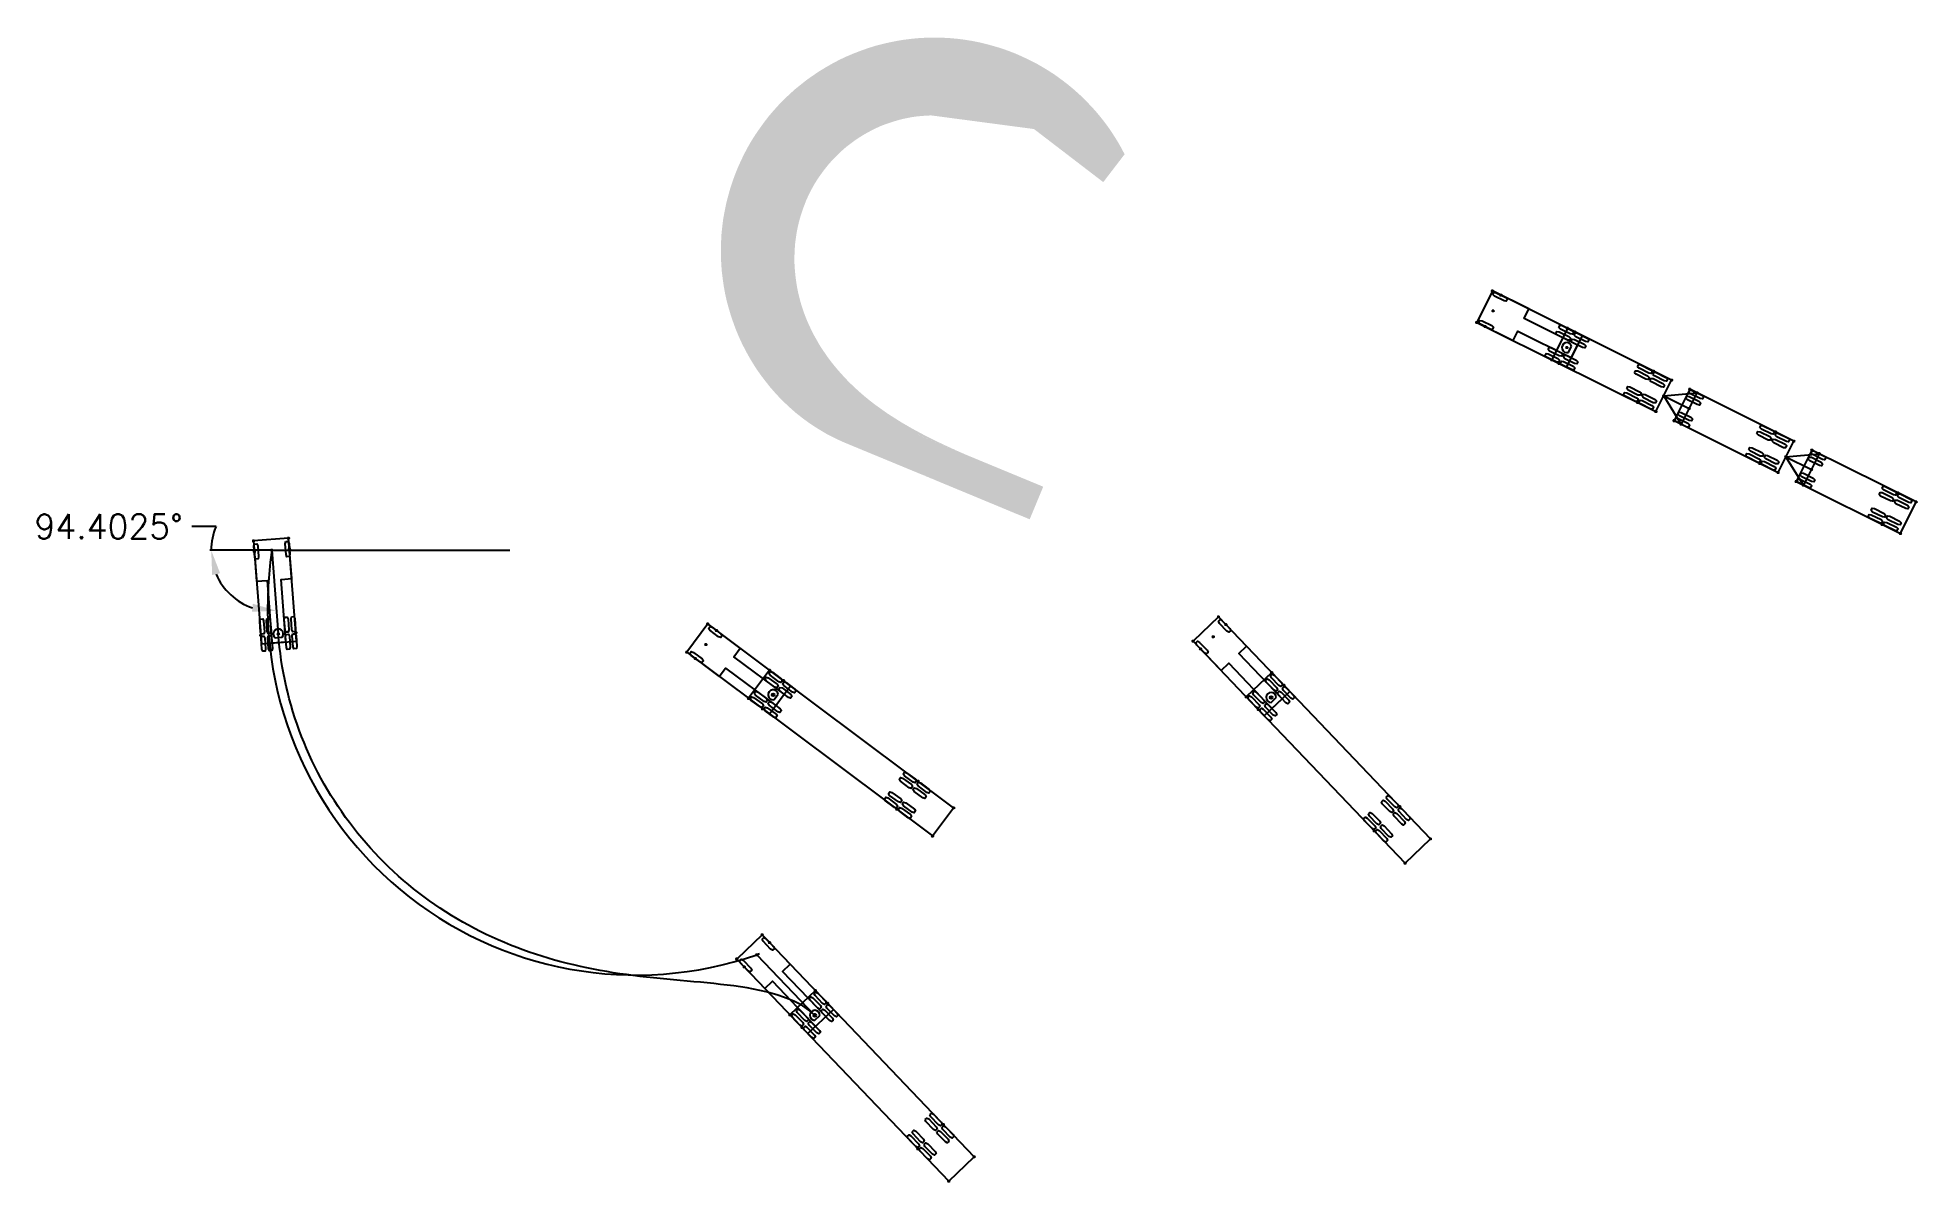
# Model space of a CAD drawing. Header units: metres. Extents: x 0 to 309, y -1 to 229.
# Drawn here: x 170.5 to 309.5, y 144.2 to 228.8 of the extents above.
import ezdxf

# ---------------------------------------------------------------- set-up
doc = ezdxf.new("R2010")
doc.units = ezdxf.units.M
doc.header["$PDMODE"] = 34
doc.header["$PDSIZE"] = 0.1
doc.layers.get('0').update_dxf_attribs({"linetype": 'CONTINUOUS'})
doc.layers.get('Defpoints').update_dxf_attribs({"linetype": 'CONTINUOUS'})
doc.layers.add('G-ANNO', color=1, linetype='CONTINUOUS')
doc.styles.add('Existing 01.8 Anno', font='ROMANS.shx', dxfattribs={"height": 1.8})
doc.styles.get("Standard").update_dxf_attribs({"font": 'romans.shx'})
doc.dimstyles.new('Existing 1.8 Anno', dxfattribs={"dimtxt": 1.8, "dimasz": 1.8, "dimexe": 0.1, "dimexo": 0.1, "dimgap": 0.5, "dimtad": 0, "dimtih": 1, "dimtoh": 1, "dimdec": 3, "dimzin": 0, "dimdsep": 46, "dimtxsty": 'Existing 01.8 Anno', "dimcen": 0.1, "dimclrd": 256, "dimclre": 256, "dimclrt": 256, "dimaunit": 1, "dimadec": 4, "dimazin": 0, "dimtfac": 1, "dimtdec": 3, "dimtofl": 0, "dimtmove": 0, "dimatfit": 3, "dimfxl": 1, "dimtfillclr": 256, "dimtolj": 1, "dimtzin": 0, "dimlwd": -1, "dimlwe": -1, "dimarcsym": 0})

msp = doc.modelspace()

# ---------------------------------------------------------------- blocks, each defined once
blk = doc.blocks.new('WheelLeftM1')
at = {"color": 7, "linetype": 'Continuous', "ltscale": 1.524, "flags": 128}
blk.add_lwpolyline([(-0.56, -0.23), (-0.56, -0.05), (-0.4, 0), (0.4, 0), (0.56, -0.05), (0.56, -0.23), (0.4, -0.28), (-0.4, -0.28)], close=True, dxfattribs=at)
blk = doc.blocks.new('WheelRightM1')
at = {"color": 7, "linetype": 'Continuous', "ltscale": 1.524, "flags": 128}
blk.add_lwpolyline([(-0.56, 0.05), (-0.56, 0.23), (-0.4, 0.28), (0.4, 0.28), (0.56, 0.23), (0.56, 0.05), (0.4, 0), (-0.4, 0)], close=True, dxfattribs=at)
blk = doc.blocks.new('TAC-2017-WB-20-TRUCK')
at = {"color": 7, "linetype": 'Continuous', "ltscale": 1.524}
blk.add_line((7.26, -0.26), (7.26, 0.26), dxfattribs=at)
blk.add_lwpolyline([(0, -1.3), (3, -1.3), (3, -0.52), (7.63, -0.52), (7.63, 0.52), (3, 0.52), (3, 1.3), (0, 1.3), (0, -1.3), (0, -1.3)], close=True, dxfattribs=at)
at = {"color": 7, "linetype": 'Continuous', "ltscale": 1.524, "flags": 128}
for points in [[(5.81, 1.07), (5.81, 1.25), (5.96, 1.3), (6.77, 1.3), (6.92, 1.25), (6.92, 1.07), (6.77, 1.02), (5.96, 1.02)], [(5.81, 0.57), (5.81, 0.74), (5.96, 0.8), (6.77, 0.8), (6.92, 0.74), (6.92, 0.57), (6.77, 0.52), (5.96, 0.52)], [(7.08, 1.07), (7.08, 1.25), (7.23, 1.3), (8.04, 1.3), (8.19, 1.25), (8.19, 1.07), (8.04, 1.02), (7.23, 1.02)], [(7.08, 0.57), (7.08, 0.74), (7.23, 0.8), (8.04, 0.8), (8.19, 0.74), (8.19, 0.57), (8.04, 0.52), (7.23, 0.52)], [(5.81, -0.74), (5.81, -0.57), (5.96, -0.52), (6.77, -0.52), (6.92, -0.57), (6.92, -0.74), (6.77, -0.8), (5.96, -0.8)], [(5.81, -1.25), (5.81, -1.07), (5.96, -1.02), (6.77, -1.02), (6.92, -1.07), (6.92, -1.25), (6.77, -1.3), (5.96, -1.3)], [(7.08, -0.74), (7.08, -0.57), (7.23, -0.52), (8.04, -0.52), (8.19, -0.57), (8.19, -0.74), (8.04, -0.8), (7.23, -0.8)], [(7.08, -1.25), (7.08, -1.07), (7.23, -1.02), (8.04, -1.02), (8.19, -1.07), (8.19, -1.25), (8.04, -1.3), (7.23, -1.3)]]:
    blk.add_lwpolyline(points, close=True, dxfattribs=at)
at = {"color": 7, "linetype": 'Continuous', "ltscale": 1.524}
blk.add_arc((7, 0), 0.371, 45, 315, dxfattribs=at)
for p in [(0, 1.3), (0.8, 1.3), (0.8, 0), (7, 1.3), (7, 0), (0, -1.3), (0.8, -1.3), (7, -1.3)]:
    blk.add_point(p)
at = {"layer": 'Defpoints'}
blk.add_lwpolyline([(0, -1.3), (7.63, -1.3), (7.63, 1.3), (0, 1.3)], close=True, dxfattribs=at)
for name, p in [('WheelRightM1', (0.8, 1.02)), ('WheelLeftM1', (0.8, -1.02))]:
    blk.add_blockref(name, p)
at = {"flags": 9}
for tag, p in [('D0', (0.1, 0.57)), ('DG', (0.1, 0.23)), ('D', (0.1, -0.1)), ('DH', (0.1, -0.43)), ('L', (0.1, -0.77))]:
    blk.add_attdef(tag, p, '', height=0.2, dxfattribs=at)
blk = doc.blocks.new('TAC-2017-WB-20-TRAILER')
at = {"color": 7, "linetype": 'Continuous', "ltscale": 1.524}
blk.add_lwpolyline([(0, -1.3), (17, -1.3), (17, 1.3), (0, 1.3), (0, -1.3), (0, -1.3)], close=True, dxfattribs=at)
at = {"color": 7, "linetype": 'Continuous', "ltscale": 1.524, "flags": 128}
for points in [[(12.51, 1.07), (12.51, 1.25), (12.66, 1.3), (13.47, 1.3), (13.62, 1.25), (13.62, 1.07), (13.47, 1.02), (12.66, 1.02)], [(12.51, 0.57), (12.51, 0.74), (12.66, 0.8), (13.47, 0.8), (13.62, 0.74), (13.62, 0.57), (13.47, 0.52), (12.66, 0.52)], [(13.78, 1.07), (13.78, 1.25), (13.93, 1.3), (14.74, 1.3), (14.89, 1.25), (14.89, 1.07), (14.74, 1.02), (13.93, 1.02)], [(13.78, 0.57), (13.78, 0.74), (13.93, 0.8), (14.74, 0.8), (14.89, 0.74), (14.89, 0.57), (14.74, 0.52), (13.93, 0.52)], [(12.51, -0.74), (12.51, -0.57), (12.66, -0.52), (13.47, -0.52), (13.62, -0.57), (13.62, -0.74), (13.47, -0.8), (12.66, -0.8)], [(12.51, -1.25), (12.51, -1.07), (12.66, -1.02), (13.47, -1.02), (13.62, -1.07), (13.62, -1.25), (13.47, -1.3), (12.66, -1.3)], [(13.78, -0.74), (13.78, -0.57), (13.93, -0.52), (14.74, -0.52), (14.89, -0.57), (14.89, -0.74), (14.74, -0.8), (13.93, -0.8)], [(13.78, -1.25), (13.78, -1.07), (13.93, -1.02), (14.74, -1.02), (14.89, -1.07), (14.89, -1.25), (14.74, -1.3), (13.93, -1.3)]]:
    blk.add_lwpolyline(points, close=True, dxfattribs=at)
at = {"color": 7, "linetype": 'Continuous', "ltscale": 1.524}
blk.add_circle((1.3, 0), 0.104, dxfattribs=at)
for p in [(0, 1.3), (1.3, 0), (13.7, 1.3), (17, 1.3), (0, -1.3), (13.7, -1.3), (17, -1.3)]:
    blk.add_point(p)
at = {"layer": 'Defpoints'}
blk.add_lwpolyline([(0, -1.3), (17, -1.3), (17, 1.3), (0, 1.3)], close=True, dxfattribs=at)
at = {"flags": 9}
for tag, p in [('D0', (0.6, 0.57)), ('DG', (0.6, 0.23)), ('D', (0.6, -0.1)), ('DH', (0.6, -0.43)), ('L', (0.6, -0.77))]:
    blk.add_attdef(tag, p, '', height=0.2, dxfattribs=at)
blk = doc.blocks.new('*D275')
at = {"layer": 'Defpoints', "color": 0, "transparency": 16777216}
for p in [(187.78, 190.94), (187.78, 190.94), (205.36, 190.94), (185.74, 186.95), (188.25, 184.76)]:
    blk.add_point(p, dxfattribs=at)
at = {"layer": 'G-ANNO', "transparency": 16777216}
for p, q in [((183.65, 192.7), (181.85, 192.7)), ((187.68, 190.94), (183.19, 190.94))]:
    blk.add_line(p, q, dxfattribs=at)
for start, end in [(156.85, 180), (203.15, 251.2525)]:
    blk.add_arc((187.78, 190.94), 4.49, start, end, dxfattribs=at)
for points in [[(183.36, 189.12), (183.95, 189.24), (183.29, 190.94)], [(186.37, 186.99), (186.3, 186.4), (188.12, 186.47)]]:
    blk.add_solid(points, dxfattribs=at)
at = {"layer": 'G-ANNO', "transparency": 16777216, "insert": (175.7, 192.7), "char_height": 1.8, "attachment_point": 5, "style": 'Existing 01.8 Anno'}
blk.add_mtext('\\A1;94.4025°', dxfattribs=at)
blk = doc.blocks.new('*U311')
at = {"color": 7, "linetype": 'Continuous', "ltscale": 1.524}
blk.add_line((7.26, -0.26), (7.26, 0.26), dxfattribs=at)
blk.add_lwpolyline([(0, -1.3), (3, -1.3), (3, -0.52), (7.63, -0.52), (7.63, 0.52), (3, 0.52), (3, 1.3), (0, 1.3), (0, -1.3), (0, -1.3)], close=True, dxfattribs=at)
at = {"color": 7, "linetype": 'Continuous', "ltscale": 1.524, "flags": 128}
for points in [[(5.81, 1.07), (5.81, 1.25), (5.96, 1.3), (6.77, 1.3), (6.92, 1.25), (6.92, 1.07), (6.77, 1.02), (5.96, 1.02)], [(5.81, 0.57), (5.81, 0.74), (5.96, 0.8), (6.77, 0.8), (6.92, 0.74), (6.92, 0.57), (6.77, 0.52), (5.96, 0.52)], [(7.08, 1.07), (7.08, 1.25), (7.23, 1.3), (8.04, 1.3), (8.19, 1.25), (8.19, 1.07), (8.04, 1.02), (7.23, 1.02)], [(7.08, 0.57), (7.08, 0.74), (7.23, 0.8), (8.04, 0.8), (8.19, 0.74), (8.19, 0.57), (8.04, 0.52), (7.23, 0.52)], [(5.81, -0.74), (5.81, -0.57), (5.96, -0.52), (6.77, -0.52), (6.92, -0.57), (6.92, -0.74), (6.77, -0.8), (5.96, -0.8)], [(5.81, -1.25), (5.81, -1.07), (5.96, -1.02), (6.77, -1.02), (6.92, -1.07), (6.92, -1.25), (6.77, -1.3), (5.96, -1.3)], [(7.08, -0.74), (7.08, -0.57), (7.23, -0.52), (8.04, -0.52), (8.19, -0.57), (8.19, -0.74), (8.04, -0.8), (7.23, -0.8)], [(7.08, -1.25), (7.08, -1.07), (7.23, -1.02), (8.04, -1.02), (8.19, -1.07), (8.19, -1.25), (8.04, -1.3), (7.23, -1.3)]]:
    blk.add_lwpolyline(points, close=True, dxfattribs=at)
at = {"color": 7, "linetype": 'Continuous', "ltscale": 1.524}
blk.add_arc((7, 0), 0.371, 45, 315, dxfattribs=at)
for p in [(0, 1.3), (0.8, 1.3), (0.8, 0), (7, 1.3), (7, 0), (0, -1.3), (0.8, -1.3), (7, -1.3)]:
    blk.add_point(p)
for name, p in [('WheelRightM1', (0.8, 1.02)), ('WheelLeftM1', (0.8, -1.02))]:
    blk.add_blockref(name, p)
blk = doc.blocks.new('*U312')
at = {"color": 7, "linetype": 'Continuous', "ltscale": 1.524}
blk.add_lwpolyline([(0, -1.3), (17, -1.3), (17, 1.3), (0, 1.3), (0, -1.3), (0, -1.3)], close=True, dxfattribs=at)
at = {"color": 7, "linetype": 'Continuous', "ltscale": 1.524, "flags": 128}
for points in [[(12.51, 1.07), (12.51, 1.25), (12.66, 1.3), (13.47, 1.3), (13.62, 1.25), (13.62, 1.07), (13.47, 1.02), (12.66, 1.02)], [(12.51, 0.57), (12.51, 0.74), (12.66, 0.8), (13.47, 0.8), (13.62, 0.74), (13.62, 0.57), (13.47, 0.52), (12.66, 0.52)], [(13.78, 1.07), (13.78, 1.25), (13.93, 1.3), (14.74, 1.3), (14.89, 1.25), (14.89, 1.07), (14.74, 1.02), (13.93, 1.02)], [(13.78, 0.57), (13.78, 0.74), (13.93, 0.8), (14.74, 0.8), (14.89, 0.74), (14.89, 0.57), (14.74, 0.52), (13.93, 0.52)], [(12.51, -0.74), (12.51, -0.57), (12.66, -0.52), (13.47, -0.52), (13.62, -0.57), (13.62, -0.74), (13.47, -0.8), (12.66, -0.8)], [(12.51, -1.25), (12.51, -1.07), (12.66, -1.02), (13.47, -1.02), (13.62, -1.07), (13.62, -1.25), (13.47, -1.3), (12.66, -1.3)], [(13.78, -0.74), (13.78, -0.57), (13.93, -0.52), (14.74, -0.52), (14.89, -0.57), (14.89, -0.74), (14.74, -0.8), (13.93, -0.8)], [(13.78, -1.25), (13.78, -1.07), (13.93, -1.02), (14.74, -1.02), (14.89, -1.07), (14.89, -1.25), (14.74, -1.3), (13.93, -1.3)]]:
    blk.add_lwpolyline(points, close=True, dxfattribs=at)
at = {"color": 7, "linetype": 'Continuous', "ltscale": 1.524}
blk.add_circle((1.3, 0), 0.104, dxfattribs=at)
for p in [(0, 1.3), (1.3, 0), (13.7, 1.3), (17, 1.3), (0, -1.3), (13.7, -1.3), (17, -1.3)]:
    blk.add_point(p)
blk = doc.blocks.new('*U349')
at = {"color": 34}
for points in [[(268.37, 235.47), (262.17, 231.36), (268.93, 235.54), (262.59, 231.65)], [(268.93, 235.54), (262.59, 231.65), (269.48, 235.59), (263.01, 231.93)], [(269.48, 235.59), (263.01, 231.93), (270.04, 235.62), (263.45, 232.19)], [(270.04, 235.62), (263.45, 232.19), (270.6, 235.63), (263.89, 232.43)], [(270.6, 235.63), (263.89, 232.43), (271.16, 235.62), (264.34, 232.66)], [(271.16, 235.62), (264.34, 232.66), (271.72, 235.59), (264.8, 232.87)], [(271.72, 235.59), (264.8, 232.87), (272.28, 235.54), (265.27, 233.07)], [(272.28, 235.54), (265.27, 233.07), (272.84, 235.47), (265.74, 233.25)], [(272.84, 235.47), (265.74, 233.25), (273.39, 235.38), (266.22, 233.42)], [(273.39, 235.38), (266.22, 233.42), (273.94, 235.27), (266.7, 233.56)], [(273.94, 235.27), (266.7, 233.56), (274.48, 235.14), (267.19, 233.69)], [(274.48, 235.14), (267.19, 233.69), (275.02, 234.99), (267.68, 233.8)], [(275.02, 234.99), (267.68, 233.8), (275.56, 234.83), (268.18, 233.9)], [(269.81, 233.3), (268.37, 235.47), (270.29, 233.32), (268.93, 235.54)], [(270.29, 233.32), (268.93, 235.54), (270.76, 233.32), (269.48, 235.59)], [(270.76, 233.32), (269.48, 235.59), (271.24, 233.31), (270.04, 235.62)], [(271.24, 233.31), (270.04, 235.62), (271.72, 233.28), (270.6, 235.63)], [(271.72, 233.28), (270.6, 235.63), (272.2, 233.23), (271.16, 235.62)], [(272.2, 233.23), (271.16, 235.62), (272.67, 233.16), (271.72, 235.59)], [(272.67, 233.16), (271.72, 235.59), (273.14, 233.08), (272.28, 235.54)], [(273.14, 233.08), (272.28, 235.54), (273.61, 232.98), (272.84, 235.47)], [(273.61, 232.98), (272.84, 235.47), (274.07, 232.87), (273.39, 235.38)], [(274.07, 232.87), (273.39, 235.38), (274.54, 232.74), (273.94, 235.27)], [(274.54, 232.74), (273.94, 235.27), (274.99, 232.59), (274.48, 235.14)], [(274.99, 232.59), (274.48, 235.14), (275.44, 232.43), (275.02, 234.99)], [(275.44, 232.43), (275.02, 234.99), (275.88, 232.25), (275.56, 234.83)], [(266.2, 233.53), (260.3, 227.27), (266.69, 233.68), (260.57, 227.63)], [(266.69, 233.68), (260.57, 227.63), (267.18, 233.8), (260.86, 227.97)], [(267.18, 233.8), (260.86, 227.97), (267.67, 233.92), (261.15, 228.31)], [(267.67, 233.92), (261.15, 228.31), (268.18, 234.01), (261.46, 228.63)], [(268.18, 234.01), (261.46, 228.63), (268.68, 234.09), (261.78, 228.95)], [(268.68, 234.09), (261.78, 228.95), (269.18, 234.15), (262.11, 229.25)], [(269.18, 234.15), (262.11, 229.25), (269.69, 234.19), (262.46, 229.54)], [(269.69, 234.19), (262.46, 229.54), (270.2, 234.21), (262.81, 229.82)], [(270.2, 234.21), (262.81, 229.82), (270.71, 234.21), (263.17, 230.08)], [(270.71, 234.21), (263.17, 230.08), (271.22, 234.2), (263.54, 230.34)], [(271.22, 234.2), (263.54, 230.34), (271.73, 234.17), (263.91, 230.58)], [(271.73, 234.17), (263.91, 230.58), (272.23, 234.12), (264.3, 230.8)], [(272.23, 234.12), (264.3, 230.8), (272.74, 234.05), (264.69, 231.02)], [(272.74, 234.05), (264.69, 231.02), (273.24, 233.97), (265.09, 231.22)], [(273.24, 233.97), (265.09, 231.22), (273.74, 233.87), (265.5, 231.4)], [(273.74, 233.87), (265.5, 231.4), (274.24, 233.75), (265.92, 231.57)], [(274.24, 233.75), (265.92, 231.57), (274.73, 233.61), (266.34, 231.73)], [(268.09, 231.74), (266.2, 233.53), (268.51, 231.83), (266.69, 233.68)], [(266.22, 233.42), (266.9, 230.91), (266.7, 233.56), (267.3, 231.03)], [(274.73, 233.61), (266.34, 231.73), (275.21, 233.45), (266.76, 231.87)], [(268.51, 231.83), (266.69, 233.68), (268.94, 231.89), (267.18, 233.8)], [(266.7, 233.56), (267.3, 231.03), (267.19, 233.69), (267.7, 231.14)], [(268.94, 231.89), (267.18, 233.8), (269.37, 231.95), (267.67, 233.92)], [(267.19, 233.69), (267.7, 231.14), (267.68, 233.8), (268.1, 231.24)], [(269.37, 231.95), (267.67, 233.92), (269.8, 231.98), (268.18, 234.01)], [(267.68, 233.8), (268.1, 231.24), (268.18, 233.9), (268.51, 231.32)], [(275.56, 234.83), (268.18, 233.9), (276.09, 234.64), (268.68, 233.97)], [(269.8, 231.98), (268.18, 234.01), (270.23, 232), (268.68, 234.09)], [(268.18, 233.9), (268.51, 231.32), (268.68, 233.97), (268.92, 231.38)], [(276.09, 234.64), (268.68, 233.97), (276.61, 234.44), (269.18, 234.03)], [(270.23, 232), (268.68, 234.09), (270.66, 232.01), (269.18, 234.15)], [(268.68, 233.97), (268.92, 231.38), (269.18, 234.03), (269.33, 231.44)], [(276.61, 234.44), (269.18, 234.03), (277.12, 234.21), (269.69, 234.07)], [(270.66, 232.01), (269.18, 234.15), (271.1, 232), (269.69, 234.19)], [(269.18, 234.03), (269.33, 231.44), (269.69, 234.07), (269.74, 231.47)], [(277.12, 234.21), (269.69, 234.07), (277.63, 233.97), (270.19, 234.1)], [(271.1, 232), (269.69, 234.19), (271.53, 231.97), (270.2, 234.21)], [(269.69, 234.07), (269.74, 231.47), (270.19, 234.1), (270.15, 231.5)], [(270.19, 234.1), (270.15, 231.5), (270.7, 234.1), (270.57, 231.5)], [(277.63, 233.97), (270.19, 234.1), (278.13, 233.72), (270.7, 234.1)], [(271.53, 231.97), (270.2, 234.21), (271.96, 231.93), (270.71, 234.21)], [(270.7, 234.1), (270.57, 231.5), (271.21, 234.09), (270.98, 231.5)], [(278.13, 233.72), (270.7, 234.1), (278.61, 233.44), (271.21, 234.09)], [(271.96, 231.93), (270.71, 234.21), (272.39, 231.88), (271.22, 234.2)], [(271.21, 234.09), (270.98, 231.5), (271.71, 234.06), (271.39, 231.48)], [(278.61, 233.44), (271.21, 234.09), (279.09, 233.15), (271.71, 234.06)], [(272.39, 231.88), (271.22, 234.2), (272.81, 231.81), (271.73, 234.17)], [(271.71, 234.06), (271.39, 231.48), (272.22, 234.01), (271.81, 231.44)], [(279.09, 233.15), (271.71, 234.06), (279.56, 232.84), (272.22, 234.01)], [(272.81, 231.81), (271.73, 234.17), (273.24, 231.72), (272.23, 234.12)], [(272.22, 234.01), (271.81, 231.44), (272.72, 233.94), (272.22, 231.39)], [(279.56, 232.84), (272.22, 234.01), (280.01, 232.51), (272.72, 233.94)], [(272.72, 233.94), (272.22, 231.39), (273.22, 233.86), (272.63, 231.33)], [(273.24, 231.72), (272.23, 234.12), (273.66, 231.62), (272.74, 234.05)], [(273.22, 233.86), (272.63, 231.33), (273.71, 233.76), (273.03, 231.25)], [(280.01, 232.51), (272.72, 233.94), (280.46, 232.17), (273.22, 233.86)], [(273.66, 231.62), (272.74, 234.05), (274.07, 231.51), (273.24, 233.97)], [(273.71, 233.76), (273.03, 231.25), (274.2, 233.64), (273.43, 231.15)], [(280.46, 232.17), (273.22, 233.86), (280.89, 231.81), (273.71, 233.76)], [(274.07, 231.51), (273.24, 233.97), (274.49, 231.37), (273.74, 233.87)], [(274.2, 233.64), (273.43, 231.15), (274.69, 233.5), (273.83, 231.05)], [(280.89, 231.81), (273.71, 233.76), (281.31, 231.44), (274.2, 233.64)], [(274.49, 231.37), (273.74, 233.87), (274.89, 231.23), (274.24, 233.75)], [(281.31, 231.44), (274.2, 233.64), (281.71, 231.05), (274.69, 233.5)], [(274.89, 231.23), (274.24, 233.75), (275.3, 231.07), (274.73, 233.61)], [(275.3, 231.07), (274.73, 233.61), (275.69, 230.9), (275.21, 233.45)], [(275.88, 232.25), (275.56, 234.83), (276.32, 232.05), (276.09, 234.64)], [(276.32, 232.05), (276.09, 234.64), (276.75, 231.84), (276.61, 234.44)], [(276.75, 231.84), (276.61, 234.44), (277.17, 231.61), (277.12, 234.21)], [(277.17, 231.61), (277.12, 234.21), (277.59, 231.37), (277.63, 233.97)], [(277.59, 231.37), (277.63, 233.97), (277.99, 231.12), (278.13, 233.72)], [(277.99, 231.12), (278.13, 233.72), (278.39, 230.85), (278.61, 233.44)], [(262.97, 232.04), (258.74, 224.55), (263.41, 232.3), (258.92, 224.96)], [(263.41, 232.3), (258.92, 224.96), (263.86, 232.54), (259.11, 225.37)], [(263.86, 232.54), (259.11, 225.37), (264.31, 232.77), (259.32, 225.77)], [(264.31, 232.77), (259.32, 225.77), (264.77, 232.99), (259.55, 226.16)], [(264.77, 232.99), (259.55, 226.16), (265.24, 233.18), (259.78, 226.54)], [(265.24, 233.18), (259.78, 226.54), (265.72, 233.36), (260.03, 226.91)], [(265.72, 233.36), (260.03, 226.91), (266.2, 233.53), (260.3, 227.27)], [(265.24, 230.76), (262.97, 232.04), (265.63, 230.94), (263.41, 232.3)], [(263.01, 231.93), (264.29, 229.66), (263.45, 232.19), (264.65, 229.88)], [(265.63, 230.94), (263.41, 232.3), (266.02, 231.11), (263.86, 232.54)], [(263.45, 232.19), (264.65, 229.88), (263.89, 232.43), (265.01, 230.08)], [(263.61, 229.19), (269.81, 233.3), (263.95, 229.43), (270.29, 233.32)], [(266.02, 231.11), (263.86, 232.54), (266.43, 231.27), (264.31, 232.77)], [(263.89, 232.43), (265.01, 230.08), (264.34, 232.66), (265.37, 230.28)], [(263.95, 229.43), (270.29, 233.32), (264.29, 229.66), (270.76, 233.32)], [(264.29, 229.66), (270.76, 233.32), (264.65, 229.88), (271.24, 233.31)], [(266.43, 231.27), (264.31, 232.77), (266.84, 231.41), (264.77, 232.99)], [(264.34, 232.66), (265.37, 230.28), (264.8, 232.87), (265.75, 230.45)], [(264.65, 229.88), (271.24, 233.31), (265.01, 230.08), (271.72, 233.28)], [(266.84, 231.41), (264.77, 232.99), (267.25, 231.53), (265.24, 233.18)], [(264.8, 232.87), (265.75, 230.45), (265.27, 233.07), (266.13, 230.62)], [(265.01, 230.08), (271.72, 233.28), (265.37, 230.28), (272.2, 233.23)], [(267.25, 231.53), (265.24, 233.18), (267.67, 231.65), (265.72, 233.36)], [(265.27, 233.07), (266.13, 230.62), (265.74, 233.25), (266.51, 230.77)], [(265.37, 230.28), (272.2, 233.23), (265.75, 230.45), (272.67, 233.16)], [(267.67, 231.65), (265.72, 233.36), (268.09, 231.74), (266.2, 233.53)], [(265.74, 233.25), (266.51, 230.77), (266.22, 233.42), (266.9, 230.91)], [(265.75, 230.45), (272.67, 233.16), (266.13, 230.62), (273.14, 233.08)], [(266.13, 230.62), (273.14, 233.08), (266.51, 230.77), (273.61, 232.98)], [(266.51, 230.77), (273.61, 232.98), (266.9, 230.91), (274.07, 232.87)], [(275.21, 233.45), (266.76, 231.87), (275.69, 233.28), (267.19, 231.99)], [(266.9, 230.91), (274.07, 232.87), (267.3, 231.03), (274.54, 232.74)], [(275.69, 233.28), (267.19, 231.99), (276.17, 233.09), (267.62, 232.11)], [(267.3, 231.03), (274.54, 232.74), (267.7, 231.14), (274.99, 232.59)], [(276.17, 233.09), (267.62, 232.11), (276.63, 232.89), (268.06, 232.2)], [(267.62, 232.11), (267.92, 229.52), (268.06, 232.2), (268.27, 229.61)], [(267.7, 231.14), (274.99, 232.59), (268.1, 231.24), (275.44, 232.43)], [(276.63, 232.89), (268.06, 232.2), (277.09, 232.66), (268.5, 232.28)], [(268.06, 232.2), (268.27, 229.61), (268.5, 232.28), (268.61, 229.68)], [(268.1, 231.24), (275.44, 232.43), (268.51, 231.32), (275.88, 232.25)], [(277.09, 232.66), (268.5, 232.28), (277.54, 232.42), (268.94, 232.35)], [(268.5, 232.28), (268.61, 229.68), (268.94, 232.35), (268.97, 229.75)], [(268.51, 231.32), (275.88, 232.25), (268.92, 231.38), (276.32, 232.05)], [(277.54, 232.42), (268.94, 232.35), (277.98, 232.17), (269.39, 232.39)], [(268.94, 232.35), (268.97, 229.75), (269.39, 232.39), (269.32, 229.8)], [(269.39, 232.39), (269.32, 229.8), (269.83, 232.43), (269.67, 229.83)], [(277.98, 232.17), (269.39, 232.39), (278.42, 231.9), (269.83, 232.43)], [(269.83, 232.43), (269.67, 229.83), (270.28, 232.45), (270.03, 229.86)], [(278.42, 231.9), (269.83, 232.43), (278.84, 231.62), (270.28, 232.45)], [(270.28, 232.45), (270.03, 229.86), (270.73, 232.45), (270.38, 229.87)], [(278.84, 231.62), (270.28, 232.45), (279.25, 231.32), (270.73, 232.45)], [(274.69, 233.5), (273.83, 231.05), (275.17, 233.35), (274.23, 230.92)], [(275.17, 233.35), (274.23, 230.92), (275.65, 233.18), (274.62, 230.79)], [(275.65, 233.18), (274.62, 230.79), (276.12, 232.99), (275.01, 230.64)], [(281.71, 231.05), (274.69, 233.5), (282.1, 230.65), (275.17, 233.35)], [(276.12, 232.99), (275.01, 230.64), (276.58, 232.78), (275.39, 230.47)], [(282.1, 230.65), (275.17, 233.35), (282.48, 230.24), (275.65, 233.18)], [(275.69, 230.9), (275.21, 233.45), (276.08, 230.71), (275.69, 233.28)], [(276.58, 232.78), (275.39, 230.47), (277.04, 232.56), (275.76, 230.3)], [(282.48, 230.24), (275.65, 233.18), (282.84, 229.81), (276.12, 232.99)], [(276.08, 230.71), (275.69, 233.28), (276.46, 230.51), (276.17, 233.09)], [(277.04, 232.56), (275.76, 230.3), (277.48, 232.33), (276.13, 230.11)], [(282.84, 229.81), (276.12, 232.99), (283.19, 229.37), (276.58, 232.78)], [(277.48, 232.33), (276.13, 230.11), (277.92, 232.07), (276.49, 229.91)], [(276.46, 230.51), (276.17, 233.09), (276.84, 230.29), (276.63, 232.89)], [(283.19, 229.37), (276.58, 232.78), (283.52, 228.92), (277.04, 232.56)], [(276.84, 230.29), (276.63, 232.89), (277.21, 230.07), (277.09, 232.66)], [(283.52, 228.92), (277.04, 232.56), (283.83, 228.45), (277.48, 232.33)], [(277.21, 230.07), (277.09, 232.66), (277.56, 229.82), (277.54, 232.42)], [(283.83, 228.45), (277.48, 232.33), (284.13, 227.98), (277.92, 232.07)], [(277.56, 229.82), (277.54, 232.42), (277.91, 229.57), (277.98, 232.17)], [(277.91, 229.57), (277.98, 232.17), (278.26, 229.31), (278.42, 231.9)], [(278.39, 230.85), (278.61, 233.44), (278.77, 230.57), (279.09, 233.15)], [(278.77, 230.57), (279.09, 233.15), (279.15, 230.27), (279.56, 232.84)], [(279.15, 230.27), (279.56, 232.84), (279.51, 229.96), (280.01, 232.51)], [(279.51, 229.96), (280.01, 232.51), (279.87, 229.64), (280.46, 232.17)], [(279.87, 229.64), (280.46, 232.17), (280.21, 229.3), (280.89, 231.81)], [(262.55, 231.76), (258.57, 224.14), (262.97, 232.04), (258.74, 224.55)], [(261, 223.27), (265.24, 230.76), (261.13, 223.61), (265.63, 230.94)], [(261.13, 223.61), (265.63, 230.94), (261.28, 223.94), (266.02, 231.11)], [(261.28, 223.94), (266.02, 231.11), (261.44, 224.26), (266.43, 231.27)], [(261.44, 224.26), (266.43, 231.27), (261.61, 224.58), (266.84, 231.41)], [(261.61, 224.58), (266.84, 231.41), (261.79, 224.89), (267.25, 231.53)], [(261.79, 224.89), (267.25, 231.53), (261.98, 225.19), (267.67, 231.65)], [(261.98, 225.19), (267.67, 231.65), (262.19, 225.49), (268.09, 231.74)], [(262.17, 231.36), (263.61, 229.19), (262.59, 231.65), (263.95, 229.43)], [(262.19, 225.49), (268.09, 231.74), (262.4, 225.78), (268.51, 231.83)], [(262.4, 225.78), (268.51, 231.83), (262.62, 226.06), (268.94, 231.89)], [(264.85, 230.56), (262.55, 231.76), (265.24, 230.76), (262.97, 232.04)], [(262.59, 231.65), (263.95, 229.43), (263.01, 231.93), (264.29, 229.66)], [(262.62, 226.06), (268.94, 231.89), (262.85, 226.34), (269.37, 231.95)], [(262.85, 226.34), (269.37, 231.95), (263.09, 226.6), (269.8, 231.98)], [(263.09, 226.6), (269.8, 231.98), (263.34, 226.86), (270.23, 232)], [(263.34, 226.86), (270.23, 232), (263.59, 227.11), (270.66, 232.01)], [(263.59, 227.11), (270.66, 232.01), (263.86, 227.35), (271.1, 232)], [(263.86, 227.35), (271.1, 232), (264.13, 227.58), (271.53, 231.97)], [(263.91, 230.58), (265, 228.21), (264.3, 230.8), (265.3, 228.4)], [(264.13, 227.58), (271.53, 231.97), (264.42, 227.8), (271.96, 231.93)], [(264.3, 230.8), (265.3, 228.4), (264.69, 231.02), (265.61, 228.58)], [(264.42, 227.8), (271.96, 231.93), (264.7, 228.01), (272.39, 231.88)], [(264.69, 231.02), (265.61, 228.58), (265.09, 231.22), (265.93, 228.75)], [(264.7, 228.01), (272.39, 231.88), (265, 228.21), (272.81, 231.81)], [(265, 228.21), (272.81, 231.81), (265.3, 228.4), (273.24, 231.72)], [(265.09, 231.22), (265.93, 228.75), (265.5, 231.4), (266.25, 228.91)], [(265.3, 228.4), (273.24, 231.72), (265.61, 228.58), (273.66, 231.62)], [(265.5, 231.4), (266.25, 228.91), (265.92, 231.57), (266.57, 229.06)], [(265.61, 228.58), (273.66, 231.62), (265.93, 228.75), (274.07, 231.51)], [(265.92, 231.57), (266.57, 229.06), (266.34, 231.73), (266.9, 229.19)], [(265.93, 228.75), (274.07, 231.51), (266.25, 228.91), (274.49, 231.37)], [(266.25, 228.91), (274.49, 231.37), (266.57, 229.06), (274.89, 231.23)], [(266.34, 231.73), (266.9, 229.19), (266.76, 231.87), (267.24, 229.31)], [(266.57, 229.06), (274.89, 231.23), (266.9, 229.19), (275.3, 231.07)], [(266.76, 231.87), (267.24, 229.31), (267.19, 231.99), (267.58, 229.42)], [(266.9, 229.19), (275.3, 231.07), (267.24, 229.31), (275.69, 230.9)], [(267.19, 231.99), (267.58, 229.42), (267.62, 232.11), (267.92, 229.52)], [(267.24, 229.31), (275.69, 230.9), (267.58, 229.42), (276.08, 230.71)], [(268.92, 231.38), (276.32, 232.05), (269.33, 231.44), (276.75, 231.84)], [(269.33, 231.44), (276.75, 231.84), (269.74, 231.47), (277.17, 231.61)], [(269.74, 231.47), (277.17, 231.61), (270.15, 231.5), (277.59, 231.37)], [(270.15, 231.5), (277.59, 231.37), (270.57, 231.5), (277.99, 231.12)], [(270.57, 231.5), (277.99, 231.12), (270.98, 231.5), (278.39, 230.85)], [(270.98, 231.5), (278.39, 230.85), (271.39, 231.48), (278.77, 230.57)], [(271.39, 231.48), (278.77, 230.57), (271.81, 231.44), (279.15, 230.27)], [(271.81, 231.44), (279.15, 230.27), (272.22, 231.39), (279.51, 229.96)], [(272.22, 231.39), (279.51, 229.96), (272.63, 231.33), (279.87, 229.64)], [(272.63, 231.33), (279.87, 229.64), (273.03, 231.25), (280.21, 229.3)], [(273.03, 231.25), (280.21, 229.3), (273.43, 231.15), (280.54, 228.96)], [(273.43, 231.15), (280.54, 228.96), (273.83, 231.05), (280.86, 228.6)], [(273.83, 231.05), (280.86, 228.6), (274.23, 230.92), (281.16, 228.23)], [(274.23, 230.92), (281.16, 228.23), (274.62, 230.79), (281.45, 227.85)], [(274.62, 230.79), (281.45, 227.85), (275.01, 230.64), (281.73, 227.46)], [(277.92, 232.07), (276.49, 229.91), (278.35, 231.81), (276.84, 229.69)], [(278.35, 231.81), (276.84, 229.69), (278.77, 231.52), (277.19, 229.46)], [(284.13, 227.98), (277.92, 232.07), (284.41, 227.49), (278.35, 231.81)], [(278.26, 229.31), (278.42, 231.9), (278.59, 229.03), (278.84, 231.62)], [(284.41, 227.49), (278.35, 231.81), (284.67, 227), (278.77, 231.52)], [(278.59, 229.03), (278.84, 231.62), (278.91, 228.74), (279.25, 231.32)], [(280.21, 229.3), (280.89, 231.81), (280.54, 228.96), (281.31, 231.44)], [(280.54, 228.96), (281.31, 231.44), (280.86, 228.6), (281.71, 231.05)], [(280.86, 228.6), (281.71, 231.05), (281.16, 228.23), (282.1, 230.65)], [(260.87, 222.93), (264.85, 230.56), (261, 223.27), (265.24, 230.76)], [(262.11, 229.25), (263.59, 227.11), (262.46, 229.54), (263.86, 227.35)], [(262.46, 229.54), (263.86, 227.35), (262.81, 229.82), (264.13, 227.58)], [(262.81, 229.82), (264.13, 227.58), (263.17, 230.08), (264.42, 227.8)], [(263.17, 230.08), (264.42, 227.8), (263.54, 230.34), (264.7, 228.01)], [(263.54, 230.34), (264.7, 228.01), (263.91, 230.58), (265, 228.21)], [(267.58, 229.42), (276.08, 230.71), (267.92, 229.52), (276.46, 230.51)], [(267.92, 229.52), (276.46, 230.51), (268.27, 229.61), (276.84, 230.29)], [(268.27, 229.61), (276.84, 230.29), (268.61, 229.68), (277.21, 230.07)], [(268.61, 229.68), (277.21, 230.07), (268.97, 229.75), (277.56, 229.82)], [(268.97, 229.75), (277.56, 229.82), (269.32, 229.8), (277.91, 229.57)], [(269.32, 229.8), (277.91, 229.57), (269.67, 229.83), (278.26, 229.31)], [(269.67, 229.83), (278.26, 229.31), (270.03, 229.86), (278.59, 229.03)], [(270.03, 229.86), (278.59, 229.03), (270.38, 229.87), (278.91, 228.74)], [(275.01, 230.64), (281.73, 227.46), (275.39, 230.47), (281.99, 227.06)], [(275.39, 230.47), (281.99, 227.06), (275.76, 230.3), (282.24, 226.65)], [(275.76, 230.3), (282.24, 226.65), (276.13, 230.11), (282.47, 226.23)], [(276.13, 230.11), (282.47, 226.23), (276.49, 229.91), (282.69, 225.81)], [(276.49, 229.91), (282.69, 225.81), (276.84, 229.69), (282.9, 225.37)], [(276.84, 229.69), (282.9, 225.37), (277.19, 229.46), (283.09, 224.94)], [(281.16, 228.23), (282.1, 230.65), (281.45, 227.85), (282.48, 230.24)], [(281.45, 227.85), (282.48, 230.24), (281.73, 227.46), (282.84, 229.81)], [(281.73, 227.46), (282.84, 229.81), (281.99, 227.06), (283.19, 229.37)], [(260.86, 227.97), (262.62, 226.06), (261.15, 228.31), (262.85, 226.34)], [(261.15, 228.31), (262.85, 226.34), (261.46, 228.63), (263.09, 226.6)], [(261.46, 228.63), (263.09, 226.6), (261.78, 228.95), (263.34, 226.86)], [(261.78, 228.95), (263.34, 226.86), (262.11, 229.25), (263.59, 227.11)], [(281.99, 227.06), (283.19, 229.37), (282.24, 226.65), (283.52, 228.92)], [(282.24, 226.65), (283.52, 228.92), (282.47, 226.23), (283.83, 228.45)], [(282.47, 226.23), (283.83, 228.45), (282.69, 225.81), (284.13, 227.98)], [(259.78, 226.54), (261.79, 224.89), (260.03, 226.91), (261.98, 225.19)], [(260.03, 226.91), (261.98, 225.19), (260.3, 227.27), (262.19, 225.49)], [(260.3, 227.27), (262.19, 225.49), (260.57, 227.63), (262.4, 225.78)], [(260.57, 227.63), (262.4, 225.78), (260.86, 227.97), (262.62, 226.06)], [(282.69, 225.81), (284.13, 227.98), (282.9, 225.37), (284.41, 227.49)], [(282.9, 225.37), (284.41, 227.49), (283.09, 224.94), (284.67, 227)], [(258.92, 224.96), (261.13, 223.61), (259.11, 225.37), (261.28, 223.94)], [(259.11, 225.37), (261.28, 223.94), (259.32, 225.77), (261.44, 224.26)], [(259.32, 225.77), (261.44, 224.26), (259.55, 226.16), (261.61, 224.58)], [(259.55, 226.16), (261.61, 224.58), (259.78, 226.54), (261.79, 224.89)], [(258.57, 224.14), (260.87, 222.93), (258.74, 224.55), (261, 223.27)], [(258.74, 224.55), (261, 223.27), (258.92, 224.96), (261.13, 223.61)]]:
    blk.add_solid(points, dxfattribs=at)
blk = doc.blocks.new('*U346')
at = {"color": 34}
for points in [[(265.65, 234.83), (260.27, 229.69), (266.18, 235), (260.63, 230.05)], [(266.18, 235), (260.63, 230.05), (266.72, 235.14), (261, 230.4)], [(266.72, 235.14), (261, 230.4), (267.27, 235.27), (261.38, 230.73)], [(267.27, 235.27), (261.38, 230.73), (267.82, 235.38), (261.77, 231.05)], [(267.82, 235.38), (261.77, 231.05), (268.37, 235.47), (262.17, 231.36)], [(267.44, 232.95), (265.65, 234.83), (267.91, 233.05), (266.18, 235)], [(267.91, 233.05), (266.18, 235), (268.38, 233.14), (266.72, 235.14)], [(268.38, 233.14), (266.72, 235.14), (268.85, 233.21), (267.27, 235.27)], [(268.85, 233.21), (267.27, 235.27), (269.33, 233.26), (267.82, 235.38)], [(269.33, 233.26), (267.82, 235.38), (269.81, 233.3), (268.37, 235.47)], [(262.59, 233.44), (258.41, 227.29), (263.08, 233.72), (258.68, 227.72)], [(263.08, 233.72), (258.68, 227.72), (263.57, 233.98), (258.97, 228.14)], [(263.57, 233.98), (258.97, 228.14), (264.08, 234.22), (259.28, 228.54)], [(264.08, 234.22), (259.28, 228.54), (264.6, 234.44), (259.59, 228.94)], [(264.6, 234.44), (259.59, 228.94), (265.12, 234.64), (259.92, 229.32)], [(265.12, 234.64), (259.92, 229.32), (265.65, 234.83), (260.27, 229.69)], [(264.74, 231.98), (262.59, 233.44), (265.18, 232.18), (263.08, 233.72)], [(265.18, 232.18), (263.08, 233.72), (265.62, 232.37), (263.57, 233.98)], [(265.62, 232.37), (263.57, 233.98), (266.07, 232.54), (264.08, 234.22)], [(266.07, 232.54), (264.08, 234.22), (266.52, 232.69), (264.6, 234.44)], [(266.52, 232.69), (264.6, 234.44), (266.98, 232.83), (265.12, 234.64)], [(266.98, 232.83), (265.12, 234.64), (267.44, 232.95), (265.65, 234.83)], [(260.31, 231.82), (257.28, 225.03), (260.75, 232.17), (257.47, 225.5)], [(260.75, 232.17), (257.47, 225.5), (261.19, 232.52), (257.68, 225.96)], [(261.19, 232.52), (257.68, 225.96), (261.65, 232.84), (257.91, 226.41)], [(261.65, 232.84), (257.91, 226.41), (262.11, 233.15), (258.15, 226.86)], [(262.11, 233.15), (258.15, 226.86), (262.59, 233.44), (258.41, 227.29)], [(262.69, 230.76), (260.31, 231.82), (263.08, 231.03), (260.75, 232.17)], [(260.56, 225.83), (264.74, 231.98), (260.78, 226.19), (265.18, 232.18)], [(263.08, 231.03), (260.75, 232.17), (263.48, 231.29), (261.19, 232.52)], [(260.78, 226.19), (265.18, 232.18), (261.02, 226.53), (265.62, 232.37)], [(261.02, 226.53), (265.62, 232.37), (261.26, 226.86), (266.07, 232.54)], [(263.48, 231.29), (261.19, 232.52), (263.89, 231.54), (261.65, 232.84)], [(261.26, 226.86), (266.07, 232.54), (261.52, 227.19), (266.52, 232.69)], [(261.52, 227.19), (266.52, 232.69), (261.79, 227.51), (266.98, 232.83)], [(263.89, 231.54), (261.65, 232.84), (264.31, 231.77), (262.11, 233.15)], [(261.79, 227.51), (266.98, 232.83), (262.06, 227.81), (267.44, 232.95)], [(262.06, 227.81), (267.44, 232.95), (262.35, 228.11), (267.91, 233.05)], [(264.31, 231.77), (262.11, 233.15), (264.74, 231.98), (262.59, 233.44)], [(262.35, 228.11), (267.91, 233.05), (262.65, 228.4), (268.38, 233.14)], [(262.65, 228.4), (268.38, 233.14), (262.96, 228.67), (268.85, 233.21)], [(262.96, 228.67), (268.85, 233.21), (263.28, 228.94), (269.33, 233.26)], [(263.28, 228.94), (269.33, 233.26), (263.61, 229.19), (269.81, 233.3)], [(259.1, 230.66), (256.79, 223.59), (259.49, 231.06), (256.94, 224.08)], [(259.49, 231.06), (256.94, 224.08), (259.9, 231.45), (257.1, 224.56)], [(259.9, 231.45), (257.1, 224.56), (260.31, 231.82), (257.28, 225.03)], [(260.94, 230.51), (258.04, 222.42), (261.33, 230.84), (258.15, 222.85)], [(261.33, 230.84), (258.15, 222.85), (261.72, 231.16), (258.27, 223.29)], [(261.72, 231.16), (258.27, 223.29), (262.13, 231.47), (258.41, 223.71)], [(262.13, 231.47), (258.41, 223.71), (262.55, 231.76), (258.57, 224.14)], [(261.57, 229.85), (259.1, 230.66), (261.93, 230.17), (259.49, 231.06)], [(261.93, 230.17), (259.49, 231.06), (262.3, 230.47), (259.9, 231.45)], [(259.65, 223.97), (262.69, 230.76), (259.8, 224.35), (263.08, 231.03)], [(259.8, 224.35), (263.08, 231.03), (259.97, 224.73), (263.48, 231.29)], [(262.3, 230.47), (259.9, 231.45), (262.69, 230.76), (260.31, 231.82)], [(259.97, 224.73), (263.48, 231.29), (260.16, 225.11), (263.89, 231.54)], [(260.16, 225.11), (263.89, 231.54), (260.35, 225.47), (264.31, 231.77)], [(260.35, 225.47), (264.31, 231.77), (260.56, 225.83), (264.74, 231.98)], [(263.39, 229.63), (260.94, 230.51), (263.74, 229.88), (261.33, 230.84)], [(263.74, 229.88), (261.33, 230.84), (264.1, 230.12), (261.72, 231.16)], [(261.38, 230.73), (262.96, 228.67), (261.77, 231.05), (263.28, 228.94)], [(264.1, 230.12), (261.72, 231.16), (264.47, 230.34), (262.13, 231.47)], [(261.77, 231.05), (263.28, 228.94), (262.17, 231.36), (263.61, 229.19)], [(264.47, 230.34), (262.13, 231.47), (264.85, 230.56), (262.55, 231.76)], [(258.02, 229.38), (256.46, 222.11), (258.36, 229.82), (256.55, 222.6)], [(258.36, 229.82), (256.55, 222.6), (258.72, 230.24), (256.66, 223.1)], [(258.72, 230.24), (256.66, 223.1), (259.1, 230.66), (256.79, 223.59)], [(259.53, 229.05), (257.74, 220.64), (259.87, 229.43), (257.79, 221.08)], [(259.87, 229.43), (257.79, 221.08), (260.21, 229.8), (257.86, 221.53)], [(260.21, 229.8), (257.86, 221.53), (260.57, 230.16), (257.94, 221.98)], [(260.57, 230.16), (257.94, 221.98), (260.94, 230.51), (258.04, 222.42)], [(260.56, 228.83), (258.02, 229.38), (260.88, 229.18), (258.36, 229.82)], [(260.88, 229.18), (258.36, 229.82), (261.22, 229.52), (258.72, 230.24)], [(261.22, 229.52), (258.72, 230.24), (261.57, 229.85), (259.1, 230.66)], [(259.07, 221.97), (260.88, 229.18), (259.16, 222.38), (261.22, 229.52)], [(259.16, 222.38), (261.22, 229.52), (259.26, 222.78), (261.57, 229.85)], [(259.26, 222.78), (261.57, 229.85), (259.38, 223.18), (261.93, 230.17)], [(259.38, 223.18), (261.93, 230.17), (259.51, 223.58), (262.3, 230.47)], [(259.51, 223.58), (262.3, 230.47), (259.65, 223.97), (262.69, 230.76)], [(262.08, 228.5), (259.53, 229.05), (262.39, 228.8), (259.87, 229.43)], [(262.39, 228.8), (259.87, 229.43), (262.71, 229.09), (260.21, 229.8)], [(259.92, 229.32), (261.79, 227.51), (260.27, 229.69), (262.06, 227.81)], [(262.71, 229.09), (260.21, 229.8), (263.05, 229.37), (260.57, 230.16)], [(260.27, 229.69), (262.06, 227.81), (260.63, 230.05), (262.35, 228.11)], [(260.41, 221.18), (263.05, 229.37), (260.48, 221.54), (263.39, 229.63)], [(260.48, 221.54), (263.39, 229.63), (260.56, 221.89), (263.74, 229.88)], [(260.56, 221.89), (263.74, 229.88), (260.65, 222.24), (264.1, 230.12)], [(263.05, 229.37), (260.57, 230.16), (263.39, 229.63), (260.94, 230.51)], [(260.63, 230.05), (262.35, 228.11), (261, 230.4), (262.65, 228.4)], [(260.65, 222.24), (264.1, 230.12), (260.76, 222.59), (264.47, 230.34)], [(260.76, 222.59), (264.47, 230.34), (260.87, 222.93), (264.85, 230.56)], [(261, 230.4), (262.65, 228.4), (261.38, 230.73), (262.96, 228.67)], [(257.07, 227.99), (256.28, 220.59), (257.37, 228.46), (256.32, 221.1)], [(257.37, 228.46), (256.32, 221.1), (257.69, 228.92), (256.38, 221.6)], [(257.69, 228.92), (256.38, 221.6), (258.02, 229.38), (256.46, 222.11)], [(259.66, 227.71), (257.07, 227.99), (259.95, 228.09), (257.37, 228.46)], [(259.95, 228.09), (257.37, 228.46), (260.25, 228.47), (257.69, 228.92)], [(258.62, 227.83), (257.67, 219.28), (258.91, 228.25), (257.68, 219.73)], [(258.91, 228.25), (257.68, 219.73), (259.21, 228.65), (257.7, 220.19)], [(260.25, 228.47), (257.69, 228.92), (260.56, 228.83), (258.02, 229.38)], [(259.21, 228.65), (257.7, 220.19), (259.53, 229.05), (257.74, 220.64)], [(261.2, 227.54), (258.62, 227.83), (261.48, 227.87), (258.91, 228.25)], [(258.68, 227.72), (260.78, 226.19), (258.97, 228.14), (261.02, 226.53)], [(258.87, 220.32), (259.66, 227.71), (258.9, 220.73), (259.95, 228.09)], [(258.9, 220.73), (259.95, 228.09), (258.94, 221.15), (260.25, 228.47)], [(261.48, 227.87), (258.91, 228.25), (261.77, 228.19), (259.21, 228.65)], [(258.94, 221.15), (260.25, 228.47), (259, 221.56), (260.56, 228.83)], [(258.97, 228.14), (261.02, 226.53), (259.28, 228.54), (261.26, 226.86)], [(259, 221.56), (260.56, 228.83), (259.07, 221.97), (260.88, 229.18)], [(261.77, 228.19), (259.21, 228.65), (262.08, 228.5), (259.53, 229.05)], [(259.28, 228.54), (261.26, 226.86), (259.59, 228.94), (261.52, 227.19)], [(259.59, 228.94), (261.52, 227.19), (259.92, 229.32), (261.79, 227.51)], [(260.25, 219.36), (261.48, 227.87), (260.26, 219.73), (261.77, 228.19)], [(260.26, 219.73), (261.77, 228.19), (260.28, 220.09), (262.08, 228.5)], [(260.28, 220.09), (262.08, 228.5), (260.31, 220.46), (262.39, 228.8)], [(260.31, 220.46), (262.39, 228.8), (260.36, 220.82), (262.71, 229.09)], [(260.36, 220.82), (262.71, 229.09), (260.41, 221.18), (263.05, 229.37)], [(256.53, 227.01), (256.25, 219.58), (256.79, 227.5), (256.26, 220.09)], [(256.29, 226.51), (256.27, 219.07), (256.53, 227.01), (256.25, 219.58)], [(256.79, 227.5), (256.26, 220.09), (257.07, 227.99), (256.28, 220.59)], [(258.89, 226.5), (256.29, 226.51), (259.13, 226.91), (256.53, 227.01)], [(259.13, 226.91), (256.53, 227.01), (259.39, 227.32), (256.79, 227.5)], [(259.39, 227.32), (256.79, 227.5), (259.66, 227.71), (257.07, 227.99)], [(258.34, 227.4), (257.68, 218.83), (258.62, 227.83), (257.67, 219.28)], [(258.08, 226.97), (257.7, 218.38), (258.34, 227.4), (257.68, 218.83)], [(257.83, 226.52), (257.74, 217.92), (258.08, 226.97), (257.7, 218.38)], [(260.43, 226.49), (257.83, 226.52), (260.68, 226.85), (258.08, 226.97)], [(257.91, 226.41), (260.16, 225.11), (258.15, 226.86), (260.35, 225.47)], [(260.68, 226.85), (258.08, 226.97), (260.93, 227.2), (258.34, 227.4)], [(258.15, 226.86), (260.35, 225.47), (258.41, 227.29), (260.56, 225.83)], [(260.93, 227.2), (258.34, 227.4), (261.2, 227.54), (258.62, 227.83)], [(258.41, 227.29), (260.56, 225.83), (258.68, 227.72), (260.78, 226.19)], [(258.85, 219.9), (259.39, 227.32), (258.87, 220.32), (259.66, 227.71)], [(258.85, 219.48), (259.13, 226.91), (258.85, 219.9), (259.39, 227.32)], [(258.87, 219.06), (258.89, 226.5), (258.85, 219.48), (259.13, 226.91)], [(260.25, 218.99), (261.2, 227.54), (260.25, 219.36), (261.48, 227.87)], [(260.27, 218.63), (260.93, 227.2), (260.25, 218.99), (261.2, 227.54)], [(260.3, 218.26), (260.68, 226.85), (260.27, 218.63), (260.93, 227.2)], [(260.34, 217.89), (260.43, 226.49), (260.3, 218.26), (260.68, 226.85)], [(258.07, 224.77), (255.49, 224.42), (258.25, 225.21), (255.66, 224.95)], [(258.25, 225.21), (255.66, 224.95), (258.45, 225.65), (255.85, 225.48)], [(255.66, 224.95), (256.4, 217.55), (255.85, 225.48), (256.34, 218.06)], [(258.45, 225.65), (255.85, 225.48), (258.66, 226.08), (256.06, 226)], [(255.85, 225.48), (256.34, 218.06), (256.06, 226), (256.29, 218.56)], [(256.06, 226), (256.29, 218.56), (256.29, 226.51), (256.27, 219.07)], [(258.66, 226.08), (256.06, 226), (258.89, 226.5), (256.29, 226.51)], [(259.59, 224.98), (257.01, 224.67), (259.78, 225.37), (257.19, 225.14)], [(259.78, 225.37), (257.19, 225.14), (259.99, 225.75), (257.39, 225.61)], [(257.19, 225.14), (257.93, 216.57), (257.39, 225.61), (257.85, 217.02)], [(257.28, 225.03), (259.65, 223.97), (257.47, 225.5), (259.8, 224.35)], [(259.99, 225.75), (257.39, 225.61), (260.2, 226.12), (257.61, 226.07)], [(257.39, 225.61), (257.85, 217.02), (257.61, 226.07), (257.79, 217.47)], [(257.47, 225.5), (259.8, 224.35), (257.68, 225.96), (259.97, 224.73)], [(257.61, 226.07), (257.79, 217.47), (257.83, 226.52), (257.74, 217.92)], [(260.2, 226.12), (257.61, 226.07), (260.43, 226.49), (257.83, 226.52)], [(257.68, 225.96), (259.97, 224.73), (257.91, 226.41), (260.16, 225.11)], [(259.06, 217.4), (258.07, 224.77), (258.99, 217.81), (258.25, 225.21)], [(258.99, 217.81), (258.25, 225.21), (258.93, 218.23), (258.45, 225.65)], [(258.93, 218.23), (258.45, 225.65), (258.89, 218.65), (258.66, 226.08)], [(258.89, 218.65), (258.66, 226.08), (258.87, 219.06), (258.89, 226.5)], [(260.61, 216.44), (259.59, 224.98), (260.52, 216.8), (259.78, 225.37)], [(260.52, 216.8), (259.78, 225.37), (260.45, 217.16), (259.99, 225.75)], [(260.45, 217.16), (259.99, 225.75), (260.39, 217.53), (260.2, 226.12)], [(260.39, 217.53), (260.2, 226.12), (260.34, 217.89), (260.43, 226.49)], [(257.62, 223.4), (255.09, 222.79), (257.75, 223.86), (255.2, 223.34)], [(257.75, 223.86), (255.2, 223.34), (257.9, 224.32), (255.34, 223.88)], [(255.2, 223.34), (256.7, 216.06), (255.34, 223.88), (256.58, 216.55)], [(257.9, 224.32), (255.34, 223.88), (258.07, 224.77), (255.49, 224.42)], [(255.34, 223.88), (256.58, 216.55), (255.49, 224.42), (256.49, 217.05)], [(255.49, 224.42), (256.49, 217.05), (255.66, 224.95), (256.4, 217.55)], [(259.11, 223.77), (256.57, 223.22), (259.26, 224.17), (256.7, 223.7)], [(259.26, 224.17), (256.7, 223.7), (259.42, 224.58), (256.85, 224.19)], [(256.7, 223.7), (258.26, 215.25), (256.85, 224.19), (258.13, 215.69)], [(256.79, 223.59), (259.26, 222.78), (256.94, 224.08), (259.38, 223.18)], [(259.42, 224.58), (256.85, 224.19), (259.59, 224.98), (257.01, 224.67)], [(256.85, 224.19), (258.13, 215.69), (257.01, 224.67), (258.03, 216.13)], [(256.94, 224.08), (259.38, 223.18), (257.1, 224.56), (259.51, 223.58)], [(257.01, 224.67), (258.03, 216.13), (257.19, 225.14), (257.93, 216.57)], [(257.1, 224.56), (259.51, 223.58), (257.28, 225.03), (259.65, 223.97)], [(259.36, 216.18), (257.62, 223.4), (259.24, 216.58), (257.75, 223.86)], [(259.24, 216.58), (257.75, 223.86), (259.15, 216.99), (257.9, 224.32)], [(259.15, 216.99), (257.9, 224.32), (259.06, 217.4), (258.07, 224.77)], [(258.41, 223.71), (260.76, 222.59), (258.57, 224.14), (260.87, 222.93)], [(260.93, 215.36), (259.11, 223.77), (260.81, 215.72), (259.26, 224.17)], [(260.81, 215.72), (259.26, 224.17), (260.7, 216.07), (259.42, 224.58)], [(260.7, 216.07), (259.42, 224.58), (260.61, 216.44), (259.59, 224.98)], [(257.32, 222), (254.86, 221.14), (257.4, 222.47), (254.92, 221.69)], [(257.4, 222.47), (254.92, 221.69), (257.5, 222.94), (254.99, 222.25)], [(257.5, 222.94), (254.99, 222.25), (257.62, 223.4), (255.09, 222.79)], [(254.99, 222.25), (256.98, 215.08), (255.09, 222.79), (256.83, 215.57)], [(255.09, 222.79), (256.83, 215.57), (255.2, 223.34), (256.7, 216.06)], [(258.67, 222.08), (256.22, 221.22), (258.76, 222.51), (256.28, 221.72)], [(258.76, 222.51), (256.28, 221.72), (258.86, 222.93), (256.36, 222.22)], [(258.86, 222.93), (256.36, 222.22), (258.98, 223.35), (256.46, 222.72)], [(256.36, 222.22), (258.7, 213.95), (256.46, 222.72), (258.54, 214.38)], [(258.98, 223.35), (256.46, 222.72), (259.11, 223.77), (256.57, 223.22)], [(256.46, 222.72), (258.54, 214.38), (256.57, 223.22), (258.39, 214.81)], [(256.46, 222.11), (259, 221.56), (256.55, 222.6), (259.07, 221.97)], [(256.55, 222.6), (259.07, 221.97), (256.66, 223.1), (259.16, 222.38)], [(256.57, 223.22), (258.39, 214.81), (256.7, 223.7), (258.26, 215.25)], [(256.66, 223.1), (259.16, 222.38), (256.79, 223.59), (259.26, 222.78)], [(259.78, 214.98), (257.32, 222), (259.62, 215.37), (257.4, 222.47)], [(259.62, 215.37), (257.4, 222.47), (259.48, 215.77), (257.5, 222.94)], [(259.48, 215.77), (257.5, 222.94), (259.36, 216.18), (257.62, 223.4)], [(258.04, 222.42), (260.48, 221.54), (258.15, 222.85), (260.56, 221.89)], [(258.15, 222.85), (260.56, 221.89), (258.27, 223.29), (260.65, 222.24)], [(258.27, 223.29), (260.65, 222.24), (258.41, 223.71), (260.76, 222.59)], [(261.52, 213.97), (258.67, 222.08), (261.36, 214.31), (258.76, 222.51)], [(261.36, 214.31), (258.76, 222.51), (261.2, 214.66), (258.86, 222.93)], [(261.2, 214.66), (258.86, 222.93), (261.06, 215.01), (258.98, 223.35)], [(261.06, 215.01), (258.98, 223.35), (260.93, 215.36), (259.11, 223.77)], [(254.86, 221.14), (257.32, 214.12), (254.92, 221.69), (257.14, 214.6)], [(254.92, 221.69), (257.14, 214.6), (254.99, 222.25), (256.98, 215.08)], [(258.5, 220.79), (256.14, 219.71), (258.54, 221.22), (256.15, 220.21)], [(258.54, 221.22), (256.15, 220.21), (258.6, 221.65), (256.17, 220.72)], [(258.6, 221.65), (256.17, 220.72), (258.67, 222.08), (256.22, 221.22)], [(256.17, 220.72), (259.27, 212.7), (256.22, 221.22), (259.07, 213.11)], [(256.22, 221.22), (259.07, 213.11), (256.28, 221.72), (258.88, 213.53)], [(256.28, 221.72), (258.88, 213.53), (256.36, 222.22), (258.7, 213.95)], [(256.28, 220.59), (258.87, 220.32), (256.32, 221.1), (258.9, 220.73)], [(256.32, 221.1), (258.9, 220.73), (256.38, 221.6), (258.94, 221.15)], [(256.38, 221.6), (258.94, 221.15), (256.46, 222.11), (259, 221.56)], [(257.74, 220.64), (260.28, 220.09), (257.79, 221.08), (260.31, 220.46)], [(257.79, 221.08), (260.31, 220.46), (257.86, 221.53), (260.36, 220.82)], [(257.86, 221.53), (260.36, 220.82), (257.94, 221.98), (260.41, 221.18)], [(257.94, 221.98), (260.41, 221.18), (258.04, 222.42), (260.48, 221.54)], [(262.07, 212.96), (258.5, 220.79), (261.88, 213.3), (258.54, 221.22)], [(261.88, 213.3), (258.54, 221.22), (261.69, 213.63), (258.6, 221.65)], [(261.69, 213.63), (258.6, 221.65), (261.52, 213.97), (258.67, 222.08)], [(258.47, 220.35), (256.14, 219.2), (258.5, 220.79), (256.14, 219.71)], [(258.46, 219.92), (256.17, 218.7), (258.47, 220.35), (256.14, 219.2)], [(256.14, 219.71), (259.71, 211.89), (256.15, 220.21), (259.48, 212.29)], [(256.14, 219.2), (259.94, 211.49), (256.14, 219.71), (259.71, 211.89)], [(256.15, 220.21), (259.48, 212.29), (256.17, 220.72), (259.27, 212.7)], [(258.47, 219.48), (256.21, 218.2), (258.46, 219.92), (256.17, 218.7)], [(256.25, 219.58), (258.85, 219.48), (256.26, 220.09), (258.85, 219.9)], [(256.26, 220.09), (258.85, 219.9), (256.28, 220.59), (258.87, 220.32)], [(257.67, 219.28), (260.25, 218.99), (257.68, 219.73), (260.25, 219.36)], [(257.68, 219.73), (260.25, 219.36), (257.7, 220.19), (260.26, 219.73)], [(257.7, 220.19), (260.26, 219.73), (257.74, 220.64), (260.28, 220.09)], [(262.49, 212.32), (258.46, 219.92), (262.27, 212.64), (258.47, 220.35)], [(262.71, 212), (258.47, 219.48), (262.49, 212.32), (258.46, 219.92)], [(262.27, 212.64), (258.47, 220.35), (262.07, 212.96), (258.5, 220.79)], [(256.17, 218.7), (260.19, 211.1), (256.14, 219.2), (259.94, 211.49)], [(256.21, 218.2), (260.45, 210.72), (256.17, 218.7), (260.19, 211.1)], [(258.49, 219.04), (256.27, 217.7), (258.47, 219.48), (256.21, 218.2)], [(256.27, 219.07), (258.87, 219.06), (256.25, 219.58), (258.85, 219.48)], [(256.29, 218.56), (258.89, 218.65), (256.27, 219.07), (258.87, 219.06)], [(258.53, 218.61), (256.34, 217.2), (258.49, 219.04), (256.27, 217.7)], [(256.34, 218.06), (258.93, 218.23), (256.29, 218.56), (258.89, 218.65)], [(258.58, 218.17), (256.43, 216.7), (258.53, 218.61), (256.34, 217.2)], [(257.68, 218.83), (260.27, 218.63), (257.67, 219.28), (260.25, 218.99)], [(257.7, 218.38), (260.3, 218.26), (257.68, 218.83), (260.27, 218.63)], [(257.74, 217.92), (260.34, 217.89), (257.7, 218.38), (260.3, 218.26)], [(262.94, 211.69), (258.49, 219.04), (262.71, 212), (258.47, 219.48)], [(263.19, 211.38), (258.53, 218.61), (262.94, 211.69), (258.49, 219.04)], [(263.44, 211.08), (258.58, 218.17), (263.19, 211.38), (258.53, 218.61)], [(256.27, 217.7), (260.72, 210.34), (256.21, 218.2), (260.45, 210.72)], [(256.34, 217.2), (261, 209.97), (256.27, 217.7), (260.72, 210.34)], [(256.4, 217.55), (258.99, 217.81), (256.34, 218.06), (258.93, 218.23)], [(256.43, 216.7), (261.29, 209.61), (256.34, 217.2), (261, 209.97)], [(256.49, 217.05), (259.06, 217.4), (256.4, 217.55), (258.99, 217.81)], [(258.64, 217.74), (256.54, 216.21), (258.58, 218.17), (256.43, 216.7)], [(256.58, 216.55), (259.15, 216.99), (256.49, 217.05), (259.06, 217.4)], [(258.73, 217.31), (256.66, 215.72), (258.64, 217.74), (256.54, 216.21)], [(256.7, 216.06), (259.24, 216.58), (256.58, 216.55), (259.15, 216.99)], [(258.82, 216.88), (256.8, 215.24), (258.73, 217.31), (256.66, 215.72)], [(258.94, 216.45), (256.96, 214.76), (258.82, 216.88), (256.8, 215.24)], [(257.79, 217.47), (260.39, 217.53), (257.74, 217.92), (260.34, 217.89)], [(257.85, 217.02), (260.45, 217.16), (257.79, 217.47), (260.39, 217.53)], [(257.93, 216.57), (260.52, 216.8), (257.85, 217.02), (260.45, 217.16)], [(263.7, 210.78), (258.64, 217.74), (263.44, 211.08), (258.58, 218.17)], [(263.97, 210.49), (258.73, 217.31), (263.7, 210.78), (258.64, 217.74)], [(264.24, 210.2), (258.82, 216.88), (263.97, 210.49), (258.73, 217.31)], [(264.53, 209.92), (258.94, 216.45), (264.24, 210.2), (258.82, 216.88)], [(256.54, 216.21), (261.59, 209.25), (256.43, 216.7), (261.29, 209.61)], [(256.66, 215.72), (261.91, 208.9), (256.54, 216.21), (261.59, 209.25)], [(256.8, 215.24), (262.23, 208.56), (256.66, 215.72), (261.91, 208.9)], [(256.83, 215.57), (259.36, 216.18), (256.7, 216.06), (259.24, 216.58)], [(256.98, 215.08), (259.48, 215.77), (256.83, 215.57), (259.36, 216.18)], [(257.14, 214.6), (259.62, 215.37), (256.98, 215.08), (259.48, 215.77)], [(258.03, 216.13), (260.61, 216.44), (257.93, 216.57), (260.52, 216.8)], [(258.13, 215.69), (260.7, 216.07), (258.03, 216.13), (260.61, 216.44)], [(258.26, 215.25), (260.81, 215.72), (258.13, 215.69), (260.7, 216.07)], [(258.39, 214.81), (260.93, 215.36), (258.26, 215.25), (260.81, 215.72)], [(256.96, 214.76), (262.56, 208.23), (256.8, 215.24), (262.23, 208.56)], [(257.32, 214.12), (259.78, 214.98), (257.14, 214.6), (259.62, 215.37)], [(258.54, 214.38), (261.06, 215.01), (258.39, 214.81), (260.93, 215.36)], [(258.7, 213.95), (261.2, 214.66), (258.54, 214.38), (261.06, 215.01)], [(258.88, 213.53), (261.36, 214.31), (258.7, 213.95), (261.2, 214.66)], [(259.07, 213.11), (261.52, 213.97), (258.88, 213.53), (261.36, 214.31)], [(259.27, 212.7), (261.69, 213.63), (259.07, 213.11), (261.52, 213.97)], [(259.48, 212.29), (261.88, 213.3), (259.27, 212.7), (261.69, 213.63)], [(259.71, 211.89), (262.07, 212.96), (259.48, 212.29), (261.88, 213.3)], [(259.94, 211.49), (262.27, 212.64), (259.71, 211.89), (262.07, 212.96)], [(260.19, 211.1), (262.49, 212.32), (259.94, 211.49), (262.27, 212.64)], [(260.45, 210.72), (262.71, 212), (260.19, 211.1), (262.49, 212.32)], [(260.72, 210.34), (262.94, 211.69), (260.45, 210.72), (262.71, 212)], [(261, 209.97), (263.19, 211.38), (260.72, 210.34), (262.94, 211.69)], [(261.29, 209.61), (263.44, 211.08), (261, 209.97), (263.19, 211.38)], [(261.59, 209.25), (263.7, 210.78), (261.29, 209.61), (263.44, 211.08)], [(261.91, 208.9), (263.97, 210.49), (261.59, 209.25), (263.7, 210.78)], [(262.23, 208.56), (264.24, 210.2), (261.91, 208.9), (263.97, 210.49)], [(262.56, 208.23), (264.53, 209.92), (262.23, 208.56), (264.24, 210.2)]]:
    blk.add_solid(points, dxfattribs=at)
blk = doc.blocks.new('*U343')
at = {"color": 34}
for points in [[(257.2, 221.04), (254.81, 220.02), (257.25, 221.52), (254.83, 220.58)], [(257.25, 221.52), (254.83, 220.58), (257.32, 222), (254.86, 221.14)], [(254.83, 220.58), (257.52, 213.65), (254.86, 221.14), (257.32, 214.12)], [(260.12, 214.2), (257.2, 221.04), (259.94, 214.59), (257.25, 221.52)], [(259.94, 214.59), (257.25, 221.52), (259.78, 214.98), (257.32, 222)], [(257.17, 220.55), (254.81, 219.45), (257.2, 221.04), (254.81, 220.02)], [(254.81, 220.02), (257.73, 213.18), (254.83, 220.58), (257.52, 213.65)], [(257.16, 220.07), (254.84, 218.89), (257.17, 220.55), (254.81, 219.45)], [(254.81, 219.45), (257.96, 212.72), (254.81, 220.02), (257.73, 213.18)], [(257.16, 219.59), (254.88, 218.33), (257.16, 220.07), (254.84, 218.89)], [(260.52, 213.44), (257.16, 220.07), (260.32, 213.82), (257.17, 220.55)], [(260.74, 213.07), (257.16, 219.59), (260.52, 213.44), (257.16, 220.07)], [(260.32, 213.82), (257.17, 220.55), (260.12, 214.2), (257.2, 221.04)], [(254.84, 218.89), (258.21, 212.26), (254.81, 219.45), (257.96, 212.72)], [(254.88, 218.33), (258.46, 211.82), (254.84, 218.89), (258.21, 212.26)], [(257.18, 219.1), (254.95, 217.78), (257.16, 219.59), (254.88, 218.33)], [(254.95, 217.78), (258.74, 211.38), (254.88, 218.33), (258.46, 211.82)], [(257.22, 218.62), (255.03, 217.22), (257.18, 219.1), (254.95, 217.78)], [(257.28, 218.14), (255.13, 216.67), (257.22, 218.62), (255.03, 217.22)], [(260.97, 212.71), (257.18, 219.1), (260.74, 213.07), (257.16, 219.59)], [(261.22, 212.35), (257.22, 218.62), (260.97, 212.71), (257.18, 219.1)], [(261.47, 212), (257.28, 218.14), (261.22, 212.35), (257.22, 218.62)], [(255.03, 217.22), (259.03, 210.95), (254.95, 217.78), (258.74, 211.38)], [(255.13, 216.67), (259.33, 210.54), (255.03, 217.22), (259.03, 210.95)], [(257.35, 217.66), (255.25, 216.13), (257.28, 218.14), (255.13, 216.67)], [(257.45, 217.19), (255.4, 215.59), (257.35, 217.66), (255.25, 216.13)], [(257.56, 216.72), (255.56, 215.05), (257.45, 217.19), (255.4, 215.59)], [(261.74, 211.66), (257.35, 217.66), (261.47, 212), (257.28, 218.14)], [(262.02, 211.32), (257.45, 217.19), (261.74, 211.66), (257.35, 217.66)], [(262.31, 211), (257.56, 216.72), (262.02, 211.32), (257.45, 217.19)], [(255.25, 216.13), (259.64, 210.13), (255.13, 216.67), (259.33, 210.54)], [(255.4, 215.59), (259.97, 209.73), (255.25, 216.13), (259.64, 210.13)], [(255.56, 215.05), (260.31, 209.33), (255.4, 215.59), (259.97, 209.73)], [(257.68, 216.25), (255.74, 214.53), (257.56, 216.72), (255.56, 215.05)], [(257.83, 215.79), (255.93, 214.01), (257.68, 216.25), (255.74, 214.53)], [(257.99, 215.33), (256.15, 213.49), (257.83, 215.79), (255.93, 214.01)], [(259.06, 216.03), (257.13, 214.28), (258.94, 216.45), (256.96, 214.76)], [(259.21, 215.6), (257.32, 213.81), (259.06, 216.03), (257.13, 214.28)], [(259.37, 215.19), (257.53, 213.35), (259.21, 215.6), (257.32, 213.81)], [(262.61, 210.68), (257.68, 216.25), (262.31, 211), (257.56, 216.72)], [(262.92, 210.36), (257.83, 215.79), (262.61, 210.68), (257.68, 216.25)], [(263.24, 210.06), (257.99, 215.33), (262.92, 210.36), (257.83, 215.79)], [(264.83, 209.64), (259.06, 216.03), (264.53, 209.92), (258.94, 216.45)], [(265.13, 209.37), (259.21, 215.6), (264.83, 209.64), (259.06, 216.03)], [(265.44, 209.1), (259.37, 215.19), (265.13, 209.37), (259.21, 215.6)], [(255.74, 214.53), (260.66, 208.95), (255.56, 215.05), (260.31, 209.33)], [(255.93, 214.01), (261.02, 208.58), (255.74, 214.53), (260.66, 208.95)], [(258.17, 214.88), (256.38, 212.99), (257.99, 215.33), (256.15, 213.49)], [(258.37, 214.43), (256.63, 212.5), (258.17, 214.88), (256.38, 212.99)], [(258.58, 214), (256.9, 212.01), (258.37, 214.43), (256.63, 212.5)], [(257.13, 214.28), (262.9, 207.9), (256.96, 214.76), (262.56, 208.23)], [(257.32, 213.81), (263.25, 207.58), (257.13, 214.28), (262.9, 207.9)], [(257.52, 213.65), (259.94, 214.59), (257.32, 214.12), (259.78, 214.98)], [(257.73, 213.18), (260.12, 214.2), (257.52, 213.65), (259.94, 214.59)], [(259.54, 214.77), (257.75, 212.89), (259.37, 215.19), (257.53, 213.35)], [(257.96, 212.72), (260.32, 213.82), (257.73, 213.18), (260.12, 214.2)], [(259.73, 214.37), (257.98, 212.44), (259.54, 214.77), (257.75, 212.89)], [(259.93, 213.97), (258.23, 212), (259.73, 214.37), (257.98, 212.44)], [(263.57, 209.76), (258.17, 214.88), (263.24, 210.06), (257.99, 215.33)], [(263.91, 209.47), (258.37, 214.43), (263.57, 209.76), (258.17, 214.88)], [(264.25, 209.19), (258.58, 214), (263.91, 209.47), (258.37, 214.43)], [(265.76, 208.84), (259.54, 214.77), (265.44, 209.1), (259.37, 215.19)], [(266.09, 208.58), (259.73, 214.37), (265.76, 208.84), (259.54, 214.77)], [(266.43, 208.33), (259.93, 213.97), (266.09, 208.58), (259.73, 214.37)], [(256.15, 213.49), (261.39, 208.22), (255.93, 214.01), (261.02, 208.58)], [(256.38, 212.99), (261.78, 207.88), (256.15, 213.49), (261.39, 208.22)], [(256.63, 212.5), (262.17, 207.54), (256.38, 212.99), (261.78, 207.88)], [(258.81, 213.57), (257.18, 211.54), (258.58, 214), (256.9, 212.01)], [(259.05, 213.15), (257.48, 211.07), (258.81, 213.57), (257.18, 211.54)], [(257.53, 213.35), (263.6, 207.26), (257.32, 213.81), (263.25, 207.58)], [(259.31, 212.74), (257.8, 210.62), (259.05, 213.15), (257.48, 211.07)], [(257.75, 212.89), (263.97, 206.96), (257.53, 213.35), (263.6, 207.26)], [(257.98, 212.44), (264.34, 206.66), (257.75, 212.89), (263.97, 206.96)], [(259.59, 212.34), (258.13, 210.19), (259.31, 212.74), (257.8, 210.62)], [(258.21, 212.26), (260.52, 213.44), (257.96, 212.72), (260.32, 213.82)], [(258.46, 211.82), (260.74, 213.07), (258.21, 212.26), (260.52, 213.44)], [(260.15, 213.57), (258.49, 211.57), (259.93, 213.97), (258.23, 212)], [(258.74, 211.38), (260.97, 212.71), (258.46, 211.82), (260.74, 213.07)], [(260.38, 213.18), (258.76, 211.15), (260.15, 213.57), (258.49, 211.57)], [(264.61, 208.92), (258.81, 213.57), (264.25, 209.19), (258.58, 214)], [(259.03, 210.95), (261.22, 212.35), (258.74, 211.38), (260.97, 212.71)], [(260.62, 212.8), (259.05, 210.73), (260.38, 213.18), (258.76, 211.15)], [(264.98, 208.66), (259.05, 213.15), (264.61, 208.92), (258.81, 213.57)], [(265.35, 208.4), (259.31, 212.74), (264.98, 208.66), (259.05, 213.15)], [(260.88, 212.43), (259.35, 210.33), (260.62, 212.8), (259.05, 210.73)], [(265.74, 208.15), (259.59, 212.34), (265.35, 208.4), (259.31, 212.74)], [(266.77, 208.09), (260.15, 213.57), (266.43, 208.33), (259.93, 213.97)], [(267.12, 207.84), (260.38, 213.18), (266.77, 208.09), (260.15, 213.57)], [(267.48, 207.61), (260.62, 212.8), (267.12, 207.84), (260.38, 213.18)], [(267.84, 207.38), (260.88, 212.43), (267.48, 207.61), (260.62, 212.8)], [(256.9, 212.01), (262.57, 207.21), (256.63, 212.5), (262.17, 207.54)], [(257.18, 211.54), (262.99, 206.89), (256.9, 212.01), (262.57, 207.21)], [(257.48, 211.07), (263.41, 206.59), (257.18, 211.54), (262.99, 206.89)], [(258.23, 212), (264.72, 206.37), (257.98, 212.44), (264.34, 206.66)], [(259.88, 211.95), (258.47, 209.76), (259.59, 212.34), (258.13, 210.19)], [(258.49, 211.57), (265.11, 206.08), (258.23, 212), (264.72, 206.37)], [(260.19, 211.57), (258.83, 209.35), (259.88, 211.95), (258.47, 209.76)], [(258.76, 211.15), (265.51, 205.81), (258.49, 211.57), (265.11, 206.08)], [(260.52, 211.2), (259.2, 208.95), (260.19, 211.57), (258.83, 209.35)], [(259.33, 210.54), (261.47, 212), (259.03, 210.95), (261.22, 212.35)], [(259.64, 210.13), (261.74, 211.66), (259.33, 210.54), (261.47, 212)], [(261.15, 212.06), (259.67, 209.93), (260.88, 212.43), (259.35, 210.33)], [(266.13, 207.91), (259.88, 211.95), (265.74, 208.15), (259.59, 212.34)], [(259.97, 209.73), (262.02, 211.32), (259.64, 210.13), (261.74, 211.66)], [(261.43, 211.71), (259.99, 209.54), (261.15, 212.06), (259.67, 209.93)], [(266.53, 207.68), (260.19, 211.57), (266.13, 207.91), (259.88, 211.95)], [(260.31, 209.33), (262.31, 211), (259.97, 209.73), (262.02, 211.32)], [(261.73, 211.36), (260.33, 209.17), (261.43, 211.71), (259.99, 209.54)], [(266.94, 207.45), (260.52, 211.2), (266.53, 207.68), (260.19, 211.57)], [(262.04, 211.01), (260.67, 208.8), (261.73, 211.36), (260.33, 209.17)], [(268.21, 207.15), (261.15, 212.06), (267.84, 207.38), (260.88, 212.43)], [(268.59, 206.93), (261.43, 211.71), (268.21, 207.15), (261.15, 212.06)], [(268.97, 206.71), (261.73, 211.36), (268.59, 206.93), (261.43, 211.71)], [(269.36, 206.5), (262.04, 211.01), (268.97, 206.71), (261.73, 211.36)], [(257.8, 210.62), (263.84, 206.29), (257.48, 211.07), (263.41, 206.59)], [(258.13, 210.19), (264.27, 206), (257.8, 210.62), (263.84, 206.29)], [(258.47, 209.76), (264.72, 205.73), (258.13, 210.19), (264.27, 206)], [(259.05, 210.73), (265.91, 205.54), (258.76, 211.15), (265.51, 205.81)], [(259.35, 210.33), (266.31, 205.27), (259.05, 210.73), (265.91, 205.54)], [(260.85, 210.84), (259.59, 208.57), (260.52, 211.2), (259.2, 208.95)], [(259.67, 209.93), (266.72, 205.02), (259.35, 210.33), (266.31, 205.27)], [(261.21, 210.5), (259.99, 208.2), (260.85, 210.84), (259.59, 208.57)], [(259.99, 209.54), (267.14, 204.77), (259.67, 209.93), (266.72, 205.02)], [(261.57, 210.17), (260.39, 207.85), (261.21, 210.5), (259.99, 208.2)], [(260.66, 208.95), (262.61, 210.68), (260.31, 209.33), (262.31, 211)], [(261.95, 209.85), (260.81, 207.52), (261.57, 210.17), (260.39, 207.85)], [(267.35, 207.23), (260.85, 210.84), (266.94, 207.45), (260.52, 211.2)], [(261.02, 208.58), (262.92, 210.36), (260.66, 208.95), (262.61, 210.68)], [(262.36, 210.68), (261.03, 208.44), (262.04, 211.01), (260.67, 208.8)], [(267.77, 207.01), (261.21, 210.5), (267.35, 207.23), (260.85, 210.84)], [(261.39, 208.22), (263.24, 210.06), (261.02, 208.58), (262.92, 210.36)], [(262.69, 210.36), (261.4, 208.1), (262.36, 210.68), (261.03, 208.44)], [(268.2, 206.8), (261.57, 210.17), (267.77, 207.01), (261.21, 210.5)], [(261.78, 207.88), (263.57, 209.76), (261.39, 208.22), (263.24, 210.06)], [(263.03, 210.04), (261.78, 207.76), (262.69, 210.36), (261.4, 208.1)], [(268.64, 206.6), (261.95, 209.85), (268.2, 206.8), (261.57, 210.17)], [(263.39, 209.73), (262.16, 207.44), (263.03, 210.04), (261.78, 207.76)], [(269.75, 206.29), (262.36, 210.68), (269.36, 206.5), (262.04, 211.01)], [(270.15, 206.08), (262.69, 210.36), (269.75, 206.29), (262.36, 210.68)], [(262.9, 207.9), (264.83, 209.64), (262.56, 208.23), (264.53, 209.92)], [(270.56, 205.88), (263.03, 210.04), (270.15, 206.08), (262.69, 210.36)], [(270.97, 205.68), (263.39, 209.73), (270.56, 205.88), (263.03, 210.04)], [(258.83, 209.35), (265.17, 205.46), (258.47, 209.76), (264.72, 205.73)], [(259.2, 208.95), (265.62, 205.2), (258.83, 209.35), (265.17, 205.46)], [(259.59, 208.57), (266.09, 204.96), (259.2, 208.95), (265.62, 205.2)], [(259.99, 208.2), (266.55, 204.72), (259.59, 208.57), (266.09, 204.96)], [(260.33, 209.17), (267.57, 204.52), (259.99, 209.54), (267.14, 204.77)], [(260.67, 208.8), (267.99, 204.29), (260.33, 209.17), (267.57, 204.52)], [(261.03, 208.44), (268.43, 204.05), (260.67, 208.8), (267.99, 204.29)], [(262.35, 209.55), (261.24, 207.2), (261.95, 209.85), (260.81, 207.52)], [(262.75, 209.27), (261.68, 206.9), (262.35, 209.55), (261.24, 207.2)], [(263.17, 209), (262.13, 206.62), (262.75, 209.27), (261.68, 206.9)], [(262.17, 207.54), (263.91, 209.47), (261.78, 207.88), (263.57, 209.76)], [(269.08, 206.4), (262.35, 209.55), (268.64, 206.6), (261.95, 209.85)], [(263.6, 208.74), (262.58, 206.35), (263.17, 209), (262.13, 206.62)], [(263.75, 209.44), (262.56, 207.13), (263.39, 209.73), (262.16, 207.44)], [(262.57, 207.21), (264.25, 209.19), (262.17, 207.54), (263.91, 209.47)], [(269.52, 206.2), (262.75, 209.27), (269.08, 206.4), (262.35, 209.55)], [(264.13, 209.15), (262.96, 206.82), (263.75, 209.44), (262.56, 207.13)], [(262.99, 206.89), (264.61, 208.92), (262.57, 207.21), (264.25, 209.19)], [(264.05, 208.5), (263.04, 206.11), (263.6, 208.74), (262.58, 206.35)], [(269.98, 206.01), (263.17, 209), (269.52, 206.2), (262.75, 209.27)], [(263.25, 207.58), (265.13, 209.37), (262.9, 207.9), (264.83, 209.64)], [(264.51, 208.87), (263.37, 206.53), (264.13, 209.15), (262.96, 206.82)], [(263.41, 206.59), (264.98, 208.66), (262.99, 206.89), (264.61, 208.92)], [(270.44, 205.81), (263.6, 208.74), (269.98, 206.01), (263.17, 209)], [(263.6, 207.26), (265.44, 209.1), (263.25, 207.58), (265.13, 209.37)], [(264.91, 208.59), (263.79, 206.25), (264.51, 208.87), (263.37, 206.53)], [(271.39, 205.48), (263.75, 209.44), (270.97, 205.68), (263.39, 209.73)], [(263.84, 206.29), (265.35, 208.4), (263.41, 206.59), (264.98, 208.66)], [(263.97, 206.96), (265.76, 208.84), (263.6, 207.26), (265.44, 209.1)], [(270.9, 205.62), (264.05, 208.5), (270.44, 205.81), (263.6, 208.74)], [(271.81, 205.29), (264.13, 209.15), (271.39, 205.48), (263.75, 209.44)], [(265.31, 208.33), (264.22, 205.97), (264.91, 208.59), (263.79, 206.25)], [(264.34, 206.66), (266.09, 208.58), (263.97, 206.96), (265.76, 208.84)], [(272.24, 205.09), (264.51, 208.87), (271.81, 205.29), (264.13, 209.15)], [(264.72, 206.37), (266.43, 208.33), (264.34, 206.66), (266.09, 208.58)], [(272.67, 204.9), (264.91, 208.59), (272.24, 205.09), (264.51, 208.87)], [(273.11, 204.71), (265.31, 208.33), (272.67, 204.9), (264.91, 208.59)], [(260.39, 207.85), (267.02, 204.48), (259.99, 208.2), (266.55, 204.72)], [(260.81, 207.52), (267.5, 204.26), (260.39, 207.85), (267.02, 204.48)], [(261.24, 207.2), (267.97, 204.04), (260.81, 207.52), (267.5, 204.26)], [(261.4, 208.1), (268.86, 203.83), (261.03, 208.44), (268.43, 204.05)], [(261.68, 206.9), (268.45, 203.83), (261.24, 207.2), (267.97, 204.04)], [(261.78, 207.76), (269.3, 203.6), (261.4, 208.1), (268.86, 203.83)], [(262.16, 207.44), (269.75, 203.39), (261.78, 207.76), (269.3, 203.6)], [(262.56, 207.13), (270.2, 203.17), (262.16, 207.44), (269.75, 203.39)], [(264.5, 208.28), (263.51, 205.88), (264.05, 208.5), (263.04, 206.11)], [(264.97, 208.08), (263.98, 205.67), (264.5, 208.28), (263.51, 205.88)], [(264.27, 206), (265.74, 208.15), (263.84, 206.29), (265.35, 208.4)], [(271.37, 205.43), (264.5, 208.28), (270.9, 205.62), (264.05, 208.5)], [(265.72, 208.08), (264.65, 205.71), (265.31, 208.33), (264.22, 205.97)], [(264.72, 205.73), (266.13, 207.91), (264.27, 206), (265.74, 208.15)], [(271.84, 205.23), (264.97, 208.08), (271.37, 205.43), (264.5, 208.28)], [(266.14, 207.83), (265.09, 205.46), (265.72, 208.08), (264.65, 205.71)], [(265.11, 206.08), (266.77, 208.09), (264.72, 206.37), (266.43, 208.33)], [(265.17, 205.46), (266.53, 207.68), (264.72, 205.73), (266.13, 207.91)], [(266.57, 207.59), (265.53, 205.21), (266.14, 207.83), (265.09, 205.46)], [(265.51, 205.81), (267.12, 207.84), (265.11, 206.08), (266.77, 208.09)], [(265.62, 205.2), (266.94, 207.45), (265.17, 205.46), (266.53, 207.68)], [(273.55, 204.52), (265.72, 208.08), (273.11, 204.71), (265.31, 208.33)], [(265.91, 205.54), (267.48, 207.61), (265.51, 205.81), (267.12, 207.84)], [(267.01, 207.36), (265.98, 204.98), (266.57, 207.59), (265.53, 205.21)], [(266.09, 204.96), (267.35, 207.23), (265.62, 205.2), (266.94, 207.45)], [(274, 204.33), (266.14, 207.83), (273.55, 204.52), (265.72, 208.08)], [(266.31, 205.27), (267.84, 207.38), (265.91, 205.54), (267.48, 207.61)], [(267.45, 207.14), (266.43, 204.75), (267.01, 207.36), (265.98, 204.98)], [(266.55, 204.72), (267.77, 207.01), (266.09, 204.96), (267.35, 207.23)], [(274.45, 204.15), (266.57, 207.59), (274, 204.33), (266.14, 207.83)], [(266.72, 205.02), (268.21, 207.15), (266.31, 205.27), (267.84, 207.38)], [(267.9, 206.92), (266.89, 204.53), (267.45, 207.14), (266.43, 204.75)], [(274.91, 203.96), (267.01, 207.36), (274.45, 204.15), (266.57, 207.59)], [(267.14, 204.77), (268.59, 206.93), (266.72, 205.02), (268.21, 207.15)], [(275.36, 203.77), (267.45, 207.14), (274.91, 203.96), (267.01, 207.36)], [(275.83, 203.58), (267.9, 206.92), (275.36, 203.77), (267.45, 207.14)], [(262.13, 206.62), (268.93, 203.63), (261.68, 206.9), (268.45, 203.83)], [(262.58, 206.35), (269.41, 203.42), (262.13, 206.62), (268.93, 203.63)], [(262.96, 206.82), (270.65, 202.96), (262.56, 207.13), (270.2, 203.17)], [(263.04, 206.11), (269.89, 203.22), (262.58, 206.35), (269.41, 203.42)], [(263.37, 206.53), (271.1, 202.76), (262.96, 206.82), (270.65, 202.96)], [(263.51, 205.88), (270.37, 203.03), (263.04, 206.11), (269.89, 203.22)], [(263.79, 206.25), (271.56, 202.55), (263.37, 206.53), (271.1, 202.76)], [(263.98, 205.67), (270.85, 202.83), (263.51, 205.88), (270.37, 203.03)], [(264.22, 205.97), (272.02, 202.35), (263.79, 206.25), (271.56, 202.55)], [(264.65, 205.71), (272.48, 202.16), (264.22, 205.97), (272.02, 202.35)], [(267.02, 204.48), (268.2, 206.8), (266.55, 204.72), (267.77, 207.01)], [(268.36, 206.71), (267.35, 204.31), (267.9, 206.92), (266.89, 204.53)], [(267.5, 204.26), (268.64, 206.6), (267.02, 204.48), (268.2, 206.8)], [(267.57, 204.52), (268.97, 206.71), (267.14, 204.77), (268.59, 206.93)], [(268.82, 206.5), (267.82, 204.1), (268.36, 206.71), (267.35, 204.31)], [(267.97, 204.04), (269.08, 206.4), (267.5, 204.26), (268.64, 206.6)], [(267.99, 204.29), (269.36, 206.5), (267.57, 204.52), (268.97, 206.71)], [(269.29, 206.3), (268.29, 203.9), (268.82, 206.5), (267.82, 204.1)], [(276.29, 203.39), (268.36, 206.71), (275.83, 203.58), (267.9, 206.92)], [(268.45, 203.83), (269.52, 206.2), (267.97, 204.04), (269.08, 206.4)], [(268.43, 204.05), (269.75, 206.29), (267.99, 204.29), (269.36, 206.5)], [(269.75, 206.1), (268.76, 203.7), (269.29, 206.3), (268.29, 203.9)], [(276.76, 203.19), (268.82, 206.5), (276.29, 203.39), (268.36, 206.71)], [(268.86, 203.83), (270.15, 206.08), (268.43, 204.05), (269.75, 206.29)], [(268.93, 203.63), (269.98, 206.01), (268.45, 203.83), (269.52, 206.2)], [(270.23, 205.9), (269.23, 203.5), (269.75, 206.1), (268.76, 203.7)], [(277.23, 203), (269.29, 206.3), (276.76, 203.19), (268.82, 206.5)], [(269.3, 203.6), (270.56, 205.88), (268.86, 203.83), (270.15, 206.08)], [(269.41, 203.42), (270.44, 205.81), (268.93, 203.63), (269.98, 206.01)], [(270.7, 205.71), (269.71, 203.3), (270.23, 205.9), (269.23, 203.5)], [(277.7, 202.81), (269.75, 206.1), (277.23, 203), (269.29, 206.3)], [(269.75, 203.39), (270.97, 205.68), (269.3, 203.6), (270.56, 205.88)], [(269.89, 203.22), (270.9, 205.62), (269.41, 203.42), (270.44, 205.81)], [(278.17, 202.61), (270.23, 205.9), (277.7, 202.81), (269.75, 206.1)], [(278.65, 202.42), (270.7, 205.71), (278.17, 202.61), (270.23, 205.9)], [(265.09, 205.46), (272.94, 201.96), (264.65, 205.71), (272.48, 202.16)], [(265.53, 205.21), (273.41, 201.76), (265.09, 205.46), (272.94, 201.96)], [(265.98, 204.98), (273.88, 201.57), (265.53, 205.21), (273.41, 201.76)], [(266.43, 204.75), (274.35, 201.38), (265.98, 204.98), (273.88, 201.57)], [(266.89, 204.53), (274.82, 201.18), (266.43, 204.75), (274.35, 201.38)], [(267.35, 204.31), (275.29, 200.99), (266.89, 204.53), (274.82, 201.18)], [(270.2, 203.17), (271.39, 205.48), (269.75, 203.39), (270.97, 205.68)], [(270.37, 203.03), (271.37, 205.43), (269.89, 203.22), (270.9, 205.62)], [(270.65, 202.96), (271.81, 205.29), (270.2, 203.17), (271.39, 205.48)], [(270.85, 202.83), (271.84, 205.23), (270.37, 203.03), (271.37, 205.43)], [(271.1, 202.76), (272.24, 205.09), (270.65, 202.96), (271.81, 205.29)], [(271.56, 202.55), (272.67, 204.9), (271.1, 202.76), (272.24, 205.09)], [(272.02, 202.35), (273.11, 204.71), (271.56, 202.55), (272.67, 204.9)], [(272.48, 202.16), (273.55, 204.52), (272.02, 202.35), (273.11, 204.71)], [(272.94, 201.96), (274, 204.33), (272.48, 202.16), (273.55, 204.52)], [(267.82, 204.1), (275.76, 200.79), (267.35, 204.31), (275.29, 200.99)], [(268.29, 203.9), (276.23, 200.6), (267.82, 204.1), (275.76, 200.79)], [(268.76, 203.7), (276.7, 200.4), (268.29, 203.9), (276.23, 200.6)], [(269.23, 203.5), (277.18, 200.21), (268.76, 203.7), (276.7, 200.4)], [(269.71, 203.3), (277.65, 200.01), (269.23, 203.5), (277.18, 200.21)], [(273.41, 201.76), (274.45, 204.15), (272.94, 201.96), (274, 204.33)], [(273.88, 201.57), (274.91, 203.96), (273.41, 201.76), (274.45, 204.15)], [(274.35, 201.38), (275.36, 203.77), (273.88, 201.57), (274.91, 203.96)], [(274.82, 201.18), (275.83, 203.58), (274.35, 201.38), (275.36, 203.77)], [(275.29, 200.99), (276.29, 203.39), (274.82, 201.18), (275.83, 203.58)], [(275.76, 200.79), (276.76, 203.19), (275.29, 200.99), (276.29, 203.39)], [(276.23, 200.6), (277.23, 203), (275.76, 200.79), (276.76, 203.19)], [(276.7, 200.4), (277.7, 202.81), (276.23, 200.6), (277.23, 203)], [(277.18, 200.21), (278.17, 202.61), (276.7, 200.4), (277.7, 202.81)], [(277.65, 200.01), (278.65, 202.42), (277.18, 200.21), (278.17, 202.61)]]:
    blk.add_solid(points, dxfattribs=at)
blk = doc.blocks.new('TEMP')
at = {"layer": 'G-ANNO'}
for name in ['*U346', '*U349', '*U343']:
    blk.add_blockref(name, (0, 0), dxfattribs=at)
blk = doc.blocks.new('AB_INF-WB-33-TRUCK')
at = {"color": 7, "linetype": 'Continuous', "ltscale": 1.524}
blk.add_line((7.06, -0.26), (7.06, 0.26), dxfattribs=at)
blk.add_lwpolyline([(0, -1.3), (3, -1.3), (3, -0.52), (7.43, -0.52), (7.43, 0.52), (3, 0.52), (3, 1.3), (0, 1.3), (0, -1.3), (0, -1.3)], close=True, dxfattribs=at)
at = {"color": 7, "linetype": 'Continuous', "ltscale": 1.524, "flags": 128}
for points in [[(5.61, 1.07), (5.61, 1.25), (5.76, 1.3), (6.57, 1.3), (6.72, 1.25), (6.72, 1.07), (6.57, 1.02), (5.76, 1.02)], [(5.61, 0.57), (5.61, 0.74), (5.76, 0.8), (6.57, 0.8), (6.72, 0.74), (6.72, 0.57), (6.57, 0.52), (5.76, 0.52)], [(6.88, 1.07), (6.88, 1.25), (7.03, 1.3), (7.84, 1.3), (7.99, 1.25), (7.99, 1.07), (7.84, 1.02), (7.03, 1.02)], [(6.88, 0.57), (6.88, 0.74), (7.03, 0.8), (7.84, 0.8), (7.99, 0.74), (7.99, 0.57), (7.84, 0.52), (7.03, 0.52)], [(5.61, -0.74), (5.61, -0.57), (5.76, -0.52), (6.57, -0.52), (6.72, -0.57), (6.72, -0.74), (6.57, -0.8), (5.76, -0.8)], [(5.61, -1.25), (5.61, -1.07), (5.76, -1.02), (6.57, -1.02), (6.72, -1.07), (6.72, -1.25), (6.57, -1.3), (5.76, -1.3)], [(6.88, -0.74), (6.88, -0.57), (7.03, -0.52), (7.84, -0.52), (7.99, -0.57), (7.99, -0.74), (7.84, -0.8), (7.03, -0.8)], [(6.88, -1.25), (6.88, -1.07), (7.03, -1.02), (7.84, -1.02), (7.99, -1.07), (7.99, -1.25), (7.84, -1.3), (7.03, -1.3)]]:
    blk.add_lwpolyline(points, close=True, dxfattribs=at)
at = {"color": 7, "linetype": 'Continuous', "ltscale": 1.524}
blk.add_arc((6.8, 0), 0.371, 45, 315, dxfattribs=at)
for p in [(0, 1.3), (0.7, 1.3), (0.7, 0), (6.8, 1.3), (6.8, 0), (0, -1.3), (0.7, -1.3), (6.8, -1.3)]:
    blk.add_point(p)
at = {"layer": 'Defpoints'}
blk.add_lwpolyline([(0, -1.3), (7.43, -1.3), (7.43, 1.3), (0, 1.3)], close=True, dxfattribs=at)
for name, p in [('WheelLeftM1', (0.7, 1.3)), ('WheelRightM1', (0.7, -1.3))]:
    blk.add_blockref(name, p)
at = {"flags": 9}
for tag, p in [('D0', (0, 0.57)), ('DG', (0, 0.23)), ('D', (0, -0.1)), ('DH', (0, -0.43)), ('L', (0, -0.77))]:
    blk.add_attdef(tag, p, '', height=0.2, dxfattribs=at)
blk = doc.blocks.new('AB_INF-WB-33-TRAILER1')
at = {"color": 7, "linetype": 'Continuous', "ltscale": 1.524}
blk.add_lwpolyline([(0, -1.3), (8.6, -1.3), (8.6, 1.3), (0, 1.3), (0, -1.3), (0, -1.3)], close=True, dxfattribs=at)
at = {"color": 7, "linetype": 'Continuous', "ltscale": 1.524, "flags": 128}
for points in [[(5.91, 1.07), (5.91, 1.25), (6.06, 1.3), (6.87, 1.3), (7.02, 1.25), (7.02, 1.07), (6.87, 1.02), (6.06, 1.02)], [(5.91, 0.57), (5.91, 0.74), (6.06, 0.8), (6.87, 0.8), (7.02, 0.74), (7.02, 0.57), (6.87, 0.52), (6.06, 0.52)], [(7.18, 1.07), (7.18, 1.25), (7.33, 1.3), (8.14, 1.3), (8.29, 1.25), (8.29, 1.07), (8.14, 1.02), (7.33, 1.02)], [(7.18, 0.57), (7.18, 0.74), (7.33, 0.8), (8.14, 0.8), (8.29, 0.74), (8.29, 0.57), (8.14, 0.52), (7.33, 0.52)], [(5.91, -0.74), (5.91, -0.57), (6.06, -0.52), (6.87, -0.52), (7.02, -0.57), (7.02, -0.74), (6.87, -0.8), (6.06, -0.8)], [(5.91, -1.25), (5.91, -1.07), (6.06, -1.02), (6.87, -1.02), (7.02, -1.07), (7.02, -1.25), (6.87, -1.3), (6.06, -1.3)], [(7.18, -0.74), (7.18, -0.57), (7.33, -0.52), (8.14, -0.52), (8.29, -0.57), (8.29, -0.74), (8.14, -0.8), (7.33, -0.8)], [(7.18, -1.25), (7.18, -1.07), (7.33, -1.02), (8.14, -1.02), (8.29, -1.07), (8.29, -1.25), (8.14, -1.3), (7.33, -1.3)]]:
    blk.add_lwpolyline(points, close=True, dxfattribs=at)
for p in [(0, 1.3), (0.6, 0), (7.1, 1.3), (8.6, 1.3), (8.6, 0), (0, -1.3), (7.1, -1.3), (8.6, -1.3)]:
    blk.add_point(p)
at = {"layer": 'Defpoints'}
blk.add_lwpolyline([(0, -1.3), (8.6, -1.3), (8.6, 1.3), (0, 1.3)], close=True, dxfattribs=at)
at = {"flags": 9}
for tag, p in [('D0', (-0.1, 0.57)), ('DG', (-0.1, 0.23)), ('D', (-0.1, -0.1)), ('DH', (-0.1, -0.43)), ('L', (-0.1, -0.77))]:
    blk.add_attdef(tag, p, '', height=0.2, dxfattribs=at)
blk = doc.blocks.new('AB_INF-WB-33-PUP')
at = {"color": 7, "linetype": 'Continuous', "ltscale": 1.524}
blk.add_line((0, 0), (2.1, 0), dxfattribs=at)
at = {"color": 7, "linetype": 'Continuous', "ltscale": 1.524, "flags": 128}
for points in [[(1.54, 1.07), (1.54, 1.25), (1.7, 1.3), (2.5, 1.3), (2.66, 1.25), (2.66, 1.07), (2.5, 1.02), (1.7, 1.02)], [(1.54, 0.57), (1.54, 0.74), (1.7, 0.8), (2.5, 0.8), (2.66, 0.74), (2.66, 0.57), (2.5, 0.52), (1.7, 0.52)], [(1.54, -0.74), (1.54, -0.57), (1.7, -0.52), (2.5, -0.52), (2.66, -0.57), (2.66, -0.74), (2.5, -0.8), (1.7, -0.8)], [(1.54, -1.25), (1.54, -1.07), (1.7, -1.02), (2.5, -1.02), (2.66, -1.07), (2.66, -1.25), (2.5, -1.3), (1.7, -1.3)]]:
    blk.add_lwpolyline(points, close=True, dxfattribs=at)
for p in [(0, 0), (2.1, 1.3), (2.1, 0), (2.1, -1.3)]:
    blk.add_point(p)
at = {"layer": 'Defpoints', "flags": 128}
blk.add_lwpolyline([(0, 0), (2.1, 1.3), (2.1, -1.3)], close=True, dxfattribs=at)
at = {"flags": 9}
for tag, p in [('D0', (-0.7, 0.57)), ('DG', (-0.7, 0.23)), ('D', (-0.7, -0.1)), ('DH', (-0.7, -0.43)), ('L', (-0.7, -0.77))]:
    blk.add_attdef(tag, p, '', height=0.2, dxfattribs=at)
blk = doc.blocks.new('AB_INF-WB-33-TRAILER2')
at = {"color": 7, "linetype": 'Continuous', "ltscale": 1.524}
blk.add_lwpolyline([(0, -1.3), (8.6, -1.3), (8.6, 1.3), (0, 1.3), (0, -1.3), (0, -1.3)], close=True, dxfattribs=at)
at = {"color": 7, "linetype": 'Continuous', "ltscale": 1.524, "flags": 128}
for points in [[(5.91, 1.07), (5.91, 1.25), (6.06, 1.3), (6.87, 1.3), (7.02, 1.25), (7.02, 1.07), (6.87, 1.02), (6.06, 1.02)], [(5.91, 0.57), (5.91, 0.74), (6.06, 0.8), (6.87, 0.8), (7.02, 0.74), (7.02, 0.57), (6.87, 0.52), (6.06, 0.52)], [(7.18, 1.07), (7.18, 1.25), (7.33, 1.3), (8.14, 1.3), (8.29, 1.25), (8.29, 1.07), (8.14, 1.02), (7.33, 1.02)], [(7.18, 0.57), (7.18, 0.74), (7.33, 0.8), (8.14, 0.8), (8.29, 0.74), (8.29, 0.57), (8.14, 0.52), (7.33, 0.52)], [(5.91, -0.74), (5.91, -0.57), (6.06, -0.52), (6.87, -0.52), (7.02, -0.57), (7.02, -0.74), (6.87, -0.8), (6.06, -0.8)], [(5.91, -1.25), (5.91, -1.07), (6.06, -1.02), (6.87, -1.02), (7.02, -1.07), (7.02, -1.25), (6.87, -1.3), (6.06, -1.3)], [(7.18, -0.74), (7.18, -0.57), (7.33, -0.52), (8.14, -0.52), (8.29, -0.57), (8.29, -0.74), (8.14, -0.8), (7.33, -0.8)], [(7.18, -1.25), (7.18, -1.07), (7.33, -1.02), (8.14, -1.02), (8.29, -1.07), (8.29, -1.25), (8.14, -1.3), (7.33, -1.3)]]:
    blk.add_lwpolyline(points, close=True, dxfattribs=at)
for p in [(0, 1.3), (0.6, 0), (7.1, 1.3), (8.6, 1.3), (0, -1.3), (7.1, -1.3), (8.6, -1.3)]:
    blk.add_point(p)
at = {"layer": 'Defpoints'}
blk.add_lwpolyline([(0, -1.3), (8.6, -1.3), (8.6, 1.3), (0, 1.3)], close=True, dxfattribs=at)
at = {"flags": 9}
for tag, p in [('D0', (-0.1, 0.57)), ('DG', (-0.1, 0.23)), ('D', (-0.1, -0.1)), ('DH', (-0.1, -0.43)), ('L', (-0.1, -0.77))]:
    blk.add_attdef(tag, p, '', height=0.2, dxfattribs=at)

# ---------------------------------------------------------------- dimensions: what is measured, and where the dimension line sits
at = {"layer": 'G-ANNO'}
dim = msp.add_angular_dim_2l(base=(185.73668, 186.94688), line1=((187.77754, 190.94109), (188.25347, 184.75938)), line2=((187.77754, 190.94109), (205.36431, 190.94109)), dimstyle='Existing 1.8 Anno', override={"dimscale": 0, "dimaunit": 0}, dxfattribs=at)
dim.commit()
dim.dimension.update_dxf_attribs({"geometry": '*D275', "text_midpoint": (175.69616, 192.70448)})

# ---------------------------------------------------------------- linework, layer by layer
at = {"layer": 'G-ANNO'}
for p, q in [((187.7775, 190.9411), (188.2535, 184.7594)), ((187.7775, 190.9411), (205.3643, 190.9411)), ((223.8362, 161.1038), (223.6467, 161.0389)), ((223.6467, 161.0389), (227.9286, 156.555))]:
    msp.add_line(p, q, dxfattribs=at)
msp.add_lwpolyline([(187.7775, 190.9411, 0.56510522), (223.6467, 161.0389)], format="xyb", dxfattribs=at)
at = {"layer": 'G-ANNO', "flags": 128}
msp.add_lwpolyline([(227.9286, 156.555), (227.7649, 156.7143), (227.561, 156.8865), (227.3182, 157.0656), (227.0384, 157.2461), (226.7246, 157.4238), (226.38, 157.595), (226.0084, 157.7574), (225.6131, 157.9092), (225.1977, 158.0495), (224.7651, 158.178), (224.3184, 158.2948), (223.8599, 158.4004), (223.3918, 158.4955), (222.916, 158.581), (222.4342, 158.6579), (221.9475, 158.7273), (221.4571, 158.7902), (220.9638, 158.8477), (220.4685, 158.9009), (219.9717, 158.9506), (219.4739, 158.9979), (218.9755, 159.0435), (218.4769, 159.0884), (217.9782, 159.1332), (217.4797, 159.1787), (216.9817, 159.2256), (216.4841, 159.2743), (215.9872, 159.3255), (215.4911, 159.3796), (214.9959, 159.4371), (214.5016, 159.4985), (214.0084, 159.5641), (213.5164, 159.6343), (213.0256, 159.7094), (212.5362, 159.7897), (212.0482, 159.8754), (211.5617, 159.9668), (211.0768, 160.0642), (210.5937, 160.1677), (210.1124, 160.2775), (209.633, 160.3938), (209.1557, 160.5167), (208.6805, 160.6463), (208.2076, 160.7828), (207.737, 160.9262), (207.2691, 161.0767), (206.8037, 161.2343), (206.3411, 161.3991), (205.8815, 161.5711), (205.4248, 161.7504), (204.9714, 161.937), (204.5212, 162.131), (204.0745, 162.3322), (203.6313, 162.5409), (203.1919, 162.7569), (202.7564, 162.9802), (202.3248, 163.2108), (201.8973, 163.4488), (201.4742, 163.694), (201.0554, 163.9465), (200.6412, 164.2061), (200.2316, 164.4729), (199.8269, 164.7468), (199.4272, 165.0278), (199.0325, 165.3157), (198.643, 165.6105), (198.2589, 165.9121), (197.8803, 166.2205), (197.5073, 166.5355), (197.14, 166.8572), (196.7786, 167.1853), (196.4231, 167.5199), (196.0738, 167.8608), (195.7307, 168.2079), (195.3939, 168.561), (195.0637, 168.9202), (194.7399, 169.2853), (194.4229, 169.6562), (194.1127, 170.0328), (193.8093, 170.4148), (193.513, 170.8024), (193.2238, 171.1952), (192.9417, 171.5932), (192.667, 171.9963), (192.3997, 172.4043), (192.1399, 172.8171), (191.8877, 173.2345), (191.6431, 173.6565), (191.4063, 174.0828), (191.1773, 174.5134), (190.9562, 174.9481), (190.7432, 175.3868), (190.5381, 175.8293), (190.3413, 176.2754), (190.1526, 176.7251), (189.9722, 177.1782), (189.8001, 177.6344), (189.6364, 178.0938), (189.4811, 178.556), (189.3344, 179.021), (189.1962, 179.4887), (189.0666, 179.9587), (188.9456, 180.4311), (188.8333, 180.9056), (188.7297, 181.3821), (188.6349, 181.8604), (188.5489, 182.3403), (188.4717, 182.8218), (188.4034, 183.3045), (188.3439, 183.7885), (188.2933, 184.2734), (188.2516, 184.7592)], dxfattribs=at)

# ---------------------------------------------------------------- block references
at = {"layer": 'G-ANNO'}
msp.add_blockref('TEMP', (-33.8304, -6.7766), dxfattribs=at)
for name, p, rotation in [('AB_INF-WB-33-TRUCK', (277.458, 208.9561), 333.5281431605015), ('AB_INF-WB-33-TRAILER1', (283.008, 206.1924), 333.5281431605015), ('AB_INF-WB-33-PUP', (290.7063, 202.3588), 333.5281431605015), ('AB_INF-WB-33-TRAILER1', (292.049, 201.6902), 333.5281431605015), ('AB_INF-WB-33-PUP', (299.7473, 197.8567), 333.5281431605015), ('AB_INF-WB-33-TRAILER2', (301.0901, 197.188), 333.5281431605015), ('TAC-2017-WB-20-TRUCK', (187.7161, 191.7387), 274.402544741716), ('TAC-2017-WB-20-TRUCK', (219.2363, 184.4497), 323.2189821131655), ('*U311', (219.2363, 184.4497), 323.2189821131655), ('TAC-2017-WB-20-TRUCK', (256.8416, 185.1241), 313.6800907383031), ('TAC-2017-WB-20-TRAILER', (223.8016, 181.0368), 323.2189821131655), ('*U312', (223.8016, 181.0368), 323.2189821131655), ('TAC-2017-WB-20-TRAILER', (260.7782, 181.0019), 313.6800907383031), ('TAC-2017-WB-20-TRUCK', (223.0942, 161.6175), 313.6800907383031), ('TAC-2017-WB-20-TRAILER', (227.0308, 157.4952), 313.6800907383031)]:
    msp.add_blockref(name, p, dxfattribs=dict(at, rotation=rotation))

msp.set_redraw_order([(e.dxf.handle, doc.entitydb.next_handle()) for e in msp.query("TEXT MTEXT ATTDEF DIMENSION ARC_DIMENSION")])  # texts and dimensions are drawn at this point

doc.saveas('drawing.dxf')
